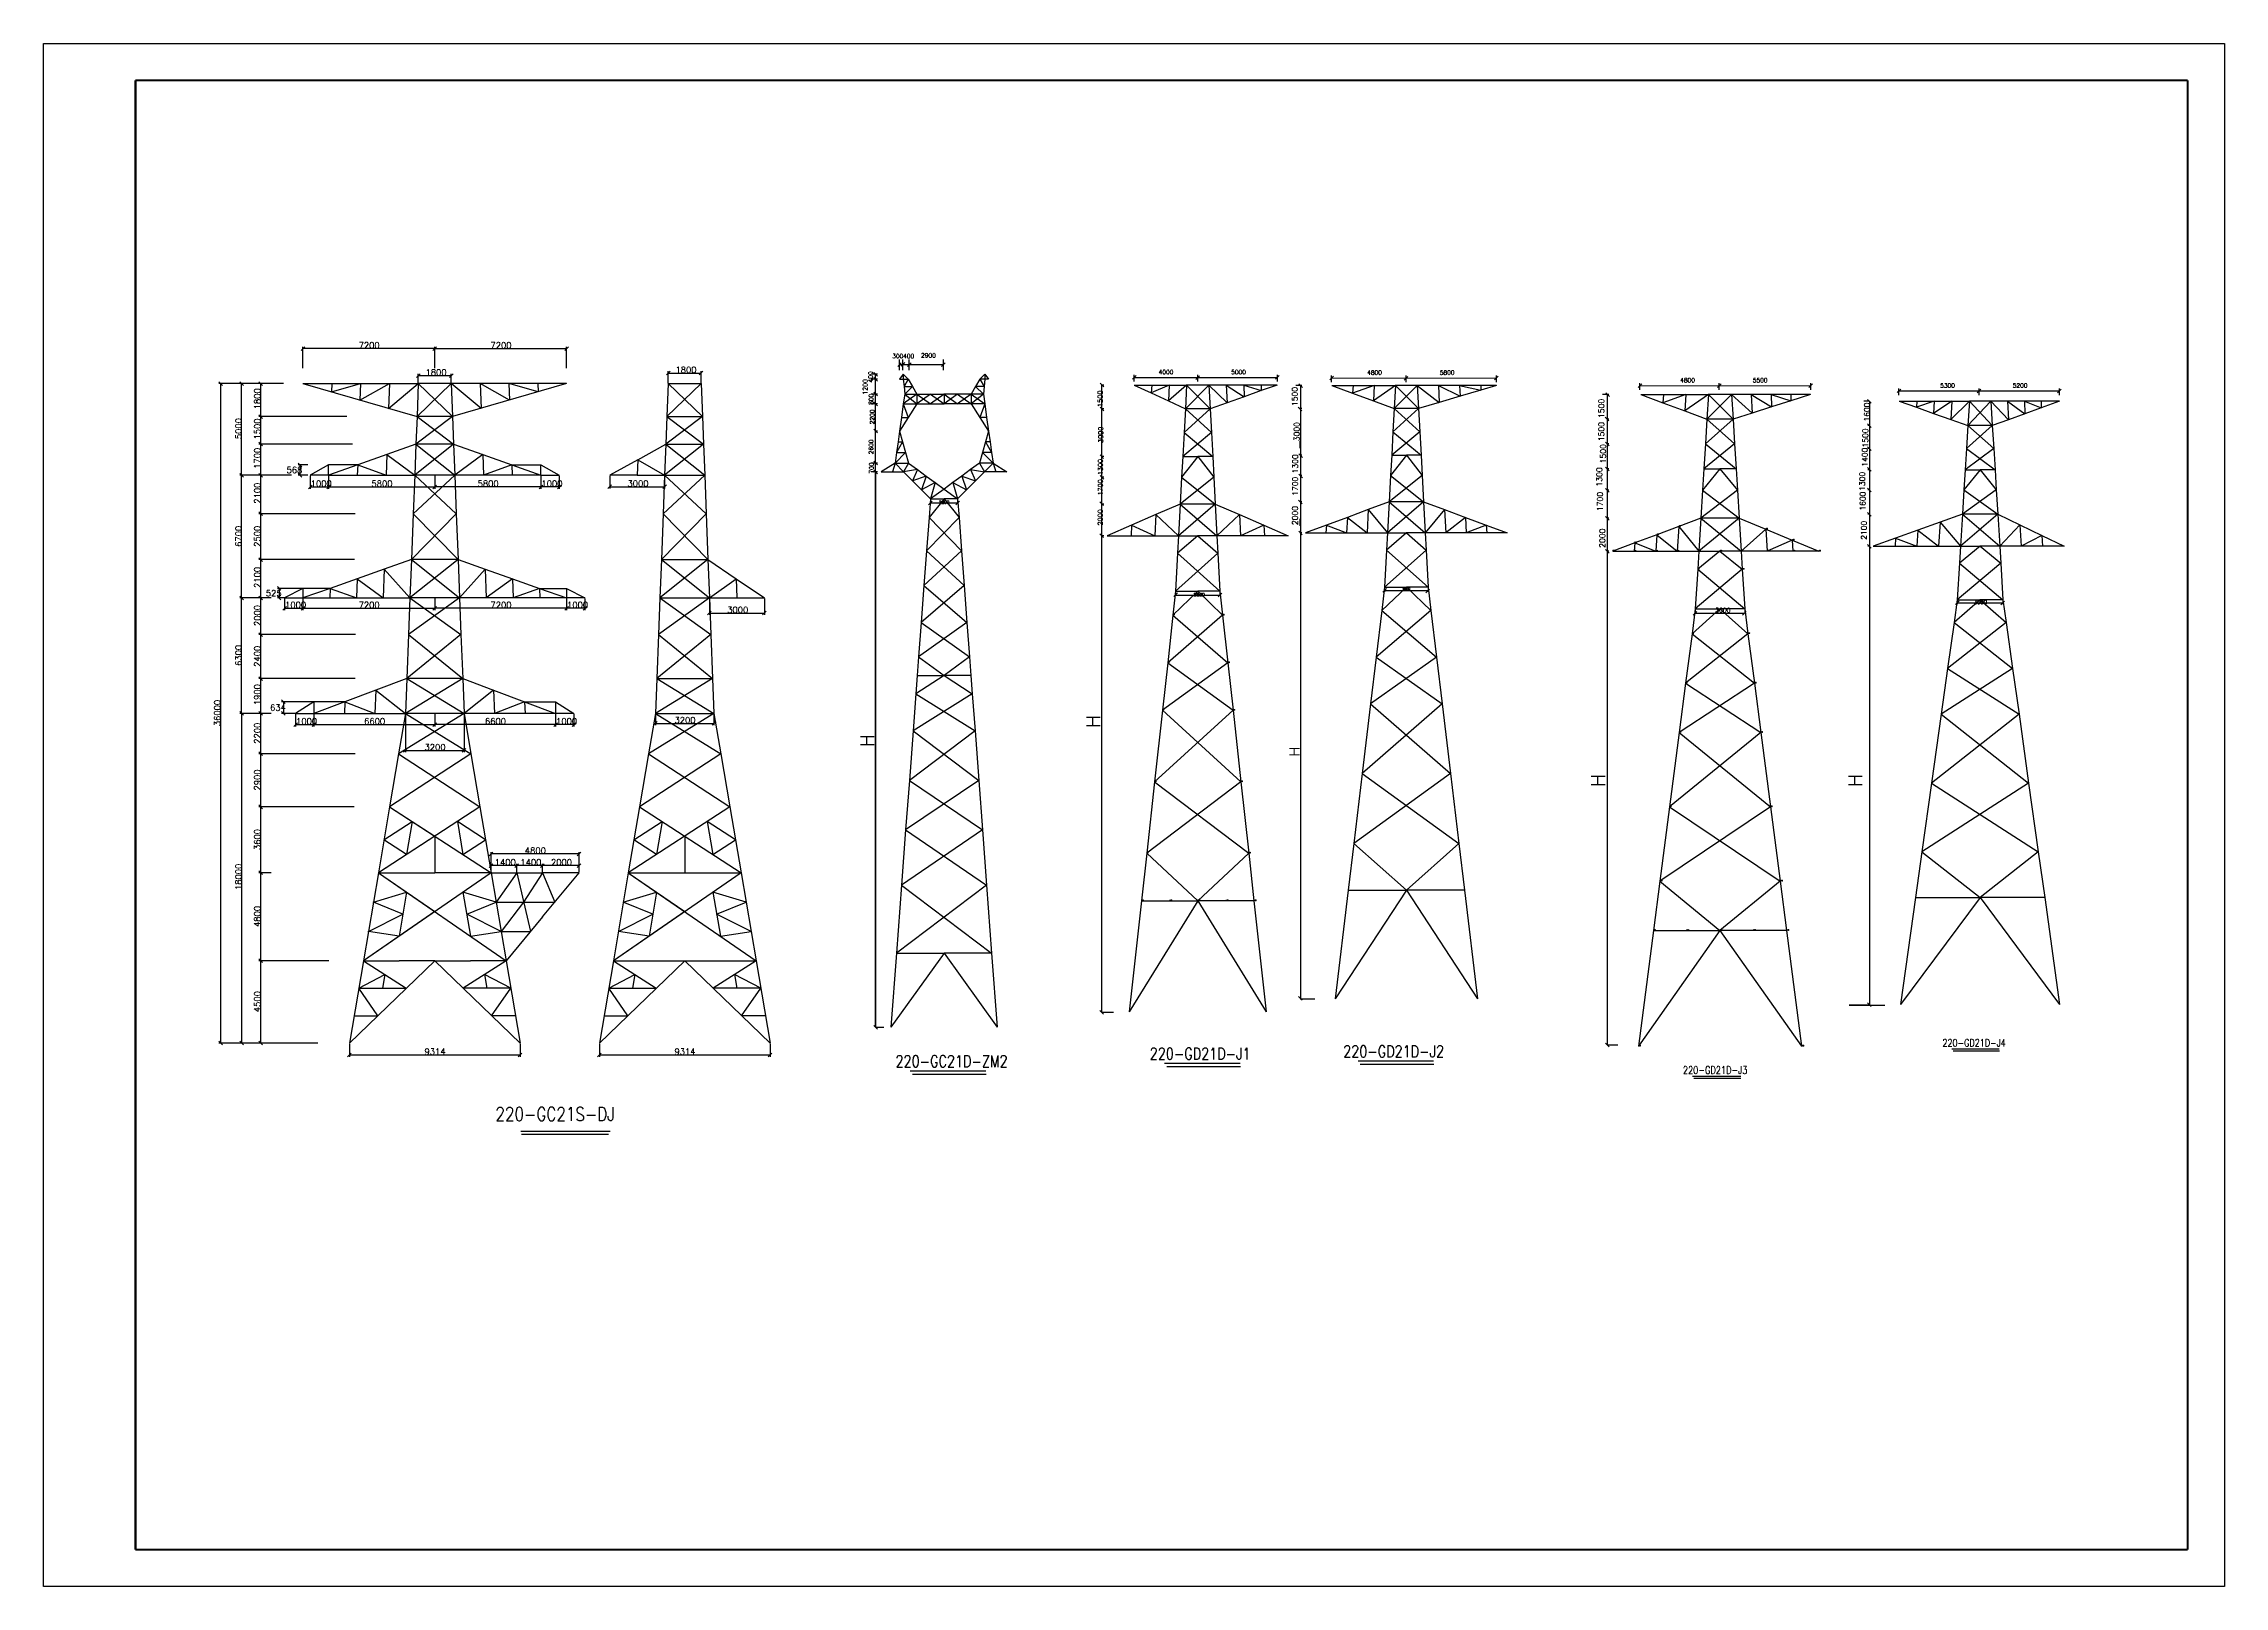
# Model space of a CAD drawing. Header units: millimetres. Extents: x -25344 to 5907, y -19679 to 18215.
# Drawn here: x 4556 to 5150, y 922 to 1342 of the extents above; entities that cross this region are included whole.
import ezdxf

# ---------------------------------------------------------------- set-up
doc = ezdxf.new("R2010")
doc.units = ezdxf.units.MM
for name, color, linetype, lineweight in [('受力材原始杆件', 1, 'Continuous', 25), ('受力材杆件', 7, 'Continuous', 25), ('受力材节点号', 2, 'Continuous', 25)]:
    doc.layers.add(name, color=color, linetype=linetype, lineweight=lineweight)
doc.layers.add('基本图元层', color=7, linetype='Continuous')
doc.layers.add('标注', color=7, linetype='Continuous')
doc.styles.add('Romans', font='', dxfattribs={"width": 0.65})
doc.styles.get("Standard").update_dxf_attribs({"font": 'txt', "bigfont": 'gbcbig.shx'})
doc.styles.add('TBWZ', font='txt.shx', dxfattribs={"width": 0.7, "bigfont": 'hztxt.shx'})
doc.styles.get('Romans').set_extended_font_data('romans.shx')

msp = doc.modelspace()

# ---------------------------------------------------------------- linework, layer by layer
at = {"color": 0}
for p, q in [((4555.98, 1341.65), (5149.98, 1341.65)), ((4555.98, 921.65), (4555.98, 1341.65)), ((5149.98, 1341.65), (5149.98, 921.65)), ((5149.98, 921.65), (4555.98, 921.65))]:
    msp.add_line(p, q, dxfattribs=at)
at = {"color": 0, "linetype": 'ByBlock'}
for p, q in [((4627.11, 1259.12), (4626.11, 1258.13)), ((4662.02, 1258.13), (4663.02, 1259.12)), ((4663.02, 1259.12), (4662.02, 1258.13)), ((4697.93, 1258.13), (4698.93, 1259.12)), ((4788.61, 1253.77), (4789.6, 1254.77)), ((4789.57, 1253.82), (4790.57, 1254.82)), ((4791.25, 1253.79), (4792.25, 1254.79)), ((4800.52, 1253.76), (4801.52, 1254.76)), ((4604.66, 1248.58), (4603.66, 1249.58)), ((4610.42, 1248.58), (4609.42, 1249.58)), ((4615.56, 1248.58), (4614.56, 1249.58)), ((4658.53, 1251.75), (4657.53, 1250.76)), ((4666.51, 1250.76), (4667.5, 1251.75)), ((4726.6, 1252.45), (4725.6, 1251.45)), ((4734.58, 1251.45), (4735.58, 1252.45)), ((4782.08, 1252.08), (4783.08, 1251.08)), ((4782.08, 1250.75), (4783.08, 1249.75)), ((4843.76, 1249.17), (4844.75, 1248.17)), ((4852.53, 1250.3), (4853.53, 1251.3)), ((4869.8, 1250.23), (4870.79, 1251.23)), ((4891.52, 1250.28), (4892.51, 1251.27)), ((4897.85, 1249.07), (4898.85, 1248.07)), ((4906.33, 1250.14), (4907.33, 1251.14)), ((4926.61, 1250.07), (4927.6, 1251.07)), ((4951.19, 1250.12), (4952.19, 1251.12)), ((4990.28, 1248.06), (4991.28, 1249.06)), ((5011.87, 1247.99), (5012.87, 1248.99)), ((5036.82, 1248.04), (5037.82, 1249.03)), ((5060.85, 1246.63), (5061.85, 1247.62)), ((5082.68, 1246.56), (5083.68, 1247.55)), ((5104.53, 1246.6), (5105.53, 1247.6)), ((4782.08, 1246.76), (4783.08, 1245.76)), ((4782.08, 1244.04), (4783.08, 1243.05)), ((4843.76, 1242.7), (4844.75, 1241.7)), ((4897.73, 1242.71), (4898.73, 1241.71)), ((4981.46, 1246.58), (4982.46, 1245.58)), ((5052.81, 1244.77), (5053.81, 1243.78)), ((4614.56, 1240.6), (4615.56, 1239.61)), ((4615.56, 1239.61), (4614.56, 1240.6)), ((4782.08, 1236.69), (4783.08, 1235.69)), ((4981.32, 1239.93), (4982.32, 1238.93)), ((5052.81, 1238.12), (5053.81, 1237.12)), ((4614.56, 1233.12), (4615.56, 1232.12)), ((4615.56, 1232.12), (4614.56, 1233.12)), ((4843.72, 1229.68), (4844.71, 1228.69)), ((4897.85, 1229.97), (4898.85, 1228.98)), ((4981.44, 1233.16), (4982.43, 1232.16)), ((5052.81, 1231.86), (5053.81, 1230.86)), ((4610.42, 1223.65), (4609.42, 1224.64)), ((4609.42, 1224.64), (4610.42, 1223.65)), ((4614.56, 1224.64), (4615.56, 1223.65)), ((4615.56, 1223.65), (4614.56, 1224.64)), ((4626.28, 1226.47), (4625.28, 1227.47)), ((4625.28, 1224.64), (4626.28, 1223.65)), ((4782.08, 1227.96), (4783.08, 1226.97)), ((4782.08, 1225.54), (4783.08, 1224.54)), ((4843.77, 1224.11), (4844.76, 1223.12)), ((4897.85, 1224.43), (4898.85, 1223.43)), ((4981.44, 1226.35), (4982.43, 1225.35)), ((5052.81, 1226.21), (5053.81, 1225.21)), ((4629.1, 1221.46), (4628.1, 1220.46)), ((4633.09, 1220.46), (4634.09, 1221.46)), ((4634.09, 1221.46), (4633.09, 1220.46)), ((4662.02, 1220.46), (4663.02, 1221.46)), ((4663.02, 1221.46), (4662.02, 1220.46)), ((4690.95, 1220.46), (4691.94, 1221.46)), ((4691.94, 1221.46), (4690.95, 1220.46)), ((4695.93, 1220.46), (4696.93, 1221.46)), ((4710.67, 1221.51), (4709.67, 1220.51)), ((4724.64, 1220.51), (4725.63, 1221.51)), ((4981.44, 1220.54), (4982.43, 1219.54)), ((5052.81, 1220.63), (5053.81, 1219.63)), ((4614.56, 1214.17), (4615.56, 1213.17)), ((4615.56, 1213.17), (4614.56, 1214.17)), ((4797.04, 1216.08), (4798.04, 1217.08)), ((4804.42, 1216.09), (4805.42, 1217.09)), ((4843.67, 1216.87), (4844.66, 1215.87)), ((4897.81, 1217.34), (4898.81, 1216.34)), ((4981.44, 1212.9), (4982.43, 1211.9)), ((5052.81, 1214.01), (5053.81, 1213.02)), ((4843.67, 1208.16), (4844.66, 1207.16)), ((4897.83, 1208.93), (4898.82, 1207.94)), ((4614.56, 1201.7), (4615.56, 1200.7)), ((4615.56, 1200.7), (4614.56, 1201.7)), ((4981.44, 1203.91), (4982.43, 1202.91)), ((5052.81, 1205.27), (5053.81, 1204.27)), ((4610.42, 1190.23), (4609.42, 1191.23)), ((4609.42, 1191.23), (4610.42, 1190.23)), ((4614.56, 1191.23), (4615.56, 1190.23)), ((4615.56, 1190.23), (4614.56, 1191.23)), ((4620.63, 1192.85), (4619.64, 1193.84)), ((4619.64, 1191.23), (4620.63, 1190.23)), ((4622.12, 1188.44), (4621.12, 1187.44)), ((4626.11, 1187.44), (4627.11, 1188.44)), ((4627.11, 1188.44), (4626.11, 1187.44)), ((4662.02, 1187.44), (4663.02, 1188.44)), ((4663.02, 1188.44), (4662.02, 1187.44)), ((4697.93, 1187.44), (4698.93, 1188.44)), ((4698.93, 1188.44), (4697.93, 1187.44)), ((4702.92, 1187.44), (4703.91, 1188.44)), ((4863.87, 1191.12), (4864.87, 1192.12)), ((4875.88, 1191.03), (4876.87, 1192.03)), ((4920.78, 1192.27), (4921.77, 1193.27)), ((4932.5, 1192.17), (4933.5, 1193.17)), ((5076.75, 1188.97), (5077.75, 1189.97)), ((5089.09, 1188.84), (5090.09, 1189.84)), ((4737.85, 1187.11), (4736.85, 1186.11)), ((4751.81, 1186.11), (4752.81, 1187.11)), ((5005.25, 1186.04), (5006.25, 1187.04)), ((5018.73, 1186.05), (5019.72, 1187.05)), ((4614.56, 1181.25), (4615.56, 1180.25)), ((4615.56, 1180.25), (4614.56, 1181.25)), ((4614.56, 1169.28), (4615.56, 1168.28)), ((4615.56, 1168.28), (4614.56, 1169.28)), ((4610.42, 1158.81), (4609.42, 1159.81)), ((4609.42, 1159.81), (4610.42, 1158.81)), ((4614.56, 1159.81), (4615.56, 1158.81)), ((4615.56, 1158.81), (4614.56, 1159.81)), ((4621.78, 1161.96), (4620.78, 1162.96)), ((4620.78, 1159.81), (4621.78, 1158.81)), ((4625.11, 1156.78), (4624.11, 1155.78)), ((4629.1, 1155.78), (4630.1, 1156.78)), ((4630.1, 1156.78), (4629.1, 1155.78)), ((4662.02, 1155.78), (4663.02, 1156.78)), ((4663.02, 1156.78), (4662.02, 1155.78)), ((4694.94, 1155.78), (4695.93, 1156.78)), ((4695.93, 1156.78), (4694.94, 1155.78)), ((4699.92, 1155.78), (4700.92, 1156.78)), ((4723.11, 1157.09), (4722.11, 1156.09)), ((4738.07, 1156.09), (4739.07, 1157.09)), ((4614.56, 1148.83), (4615.56, 1147.84)), ((4615.56, 1147.84), (4614.56, 1148.83)), ((4655.04, 1149.72), (4654.04, 1148.73)), ((4670, 1148.73), (4671, 1149.72)), ((4614.56, 1134.37), (4615.56, 1133.37)), ((4615.56, 1133.37), (4614.56, 1134.37)), ((4678.37, 1121.56), (4677.38, 1120.56)), ((4678.37, 1118.38), (4677.38, 1117.38)), ((4685.36, 1118.38), (4684.36, 1117.38)), ((4684.36, 1117.38), (4685.36, 1118.38)), ((4692.34, 1118.38), (4691.34, 1117.38)), ((4691.34, 1117.38), (4692.34, 1118.38)), ((4701.32, 1120.56), (4702.31, 1121.56)), ((4701.32, 1117.38), (4702.31, 1118.38)), ((4614.56, 1116.41), (4615.56, 1115.42)), ((4615.56, 1115.42), (4614.56, 1116.41)), ((4614.56, 1092.47), (4615.56, 1091.48)), ((4615.56, 1091.48), (4614.56, 1092.47)), ((4897.74, 1082.21), (4898.74, 1081.21)), ((4843.68, 1078.41), (4844.68, 1077.41)), ((5052.81, 1080.49), (5053.81, 1079.5)), ((4603.66, 1070.03), (4604.66, 1069.03)), ((4609.42, 1070.03), (4610.42, 1069.03)), ((4614.56, 1070.03), (4615.56, 1069.03)), ((4782.08, 1074.35), (4783.08, 1073.36)), ((4981.44, 1069.52), (4982.43, 1068.52)), ((4639.77, 1066.84), (4638.78, 1065.85)), ((4685.26, 1065.85), (4686.26, 1066.84)), ((4707.85, 1066.84), (4706.85, 1065.85)), ((4753.34, 1065.85), (4754.33, 1066.84))]:
    msp.add_line(p, q, dxfattribs=at)
for p, q in [((4626.61, 1253.33), (4626.61, 1259.12)), ((4662.52, 1258.62), (4626.61, 1258.62)), ((4662.52, 1253.33), (4662.52, 1259.12)), ((4662.52, 1253.33), (4662.52, 1259.12)), ((4662.52, 1258.62), (4698.43, 1258.62)), ((4698.43, 1253.33), (4698.43, 1259.12)), ((4614.91, 1249.08), (4603.66, 1249.08)), ((4604.16, 1249.08), (4604.16, 1069.53)), ((4614.91, 1249.08), (4609.42, 1249.08)), ((4609.92, 1224.14), (4609.92, 1249.08)), ((4621.34, 1249.08), (4614.56, 1249.08)), ((4615.06, 1249.08), (4615.06, 1240.1)), ((4658.03, 1249.23), (4658.03, 1251.75)), ((4658.03, 1251.26), (4667.01, 1251.26)), ((4667.01, 1249.23), (4667.01, 1251.75)), ((4726.1, 1249.23), (4726.1, 1252.45)), ((4726.1, 1251.95), (4735.08, 1251.95)), ((4735.08, 1249.23), (4735.08, 1252.45)), ((4638.53, 1240.1), (4614.56, 1240.1)), ((4638.53, 1240.1), (4614.56, 1240.1)), ((4615.06, 1240.1), (4615.06, 1232.62)), ((4640.12, 1232.62), (4614.56, 1232.62)), ((4640.12, 1232.62), (4614.56, 1232.62)), ((4615.06, 1232.62), (4615.06, 1224.14)), ((4614.91, 1224.14), (4609.42, 1224.14)), ((4614.91, 1224.14), (4609.42, 1224.14)), ((4609.92, 1190.73), (4609.92, 1224.14)), ((4623.53, 1224.14), (4614.56, 1224.14)), ((4617.97, 1224.14), (4614.56, 1224.14)), ((4615.06, 1224.14), (4615.06, 1213.67)), ((4627.91, 1226.97), (4625.28, 1226.97)), ((4627.91, 1224.14), (4625.28, 1224.14)), ((4625.78, 1226.97), (4625.78, 1224.14)), ((4628.6, 1223.99), (4628.6, 1220.46)), ((4633.59, 1223.99), (4633.59, 1220.46)), ((4633.59, 1223.99), (4633.59, 1220.46)), ((4662.52, 1223.99), (4662.52, 1220.46)), ((4662.52, 1223.99), (4662.52, 1220.46)), ((4691.44, 1223.99), (4691.44, 1220.46)), ((4691.44, 1223.99), (4691.44, 1220.46)), ((4696.43, 1223.99), (4696.43, 1220.46)), ((4628.6, 1220.96), (4633.59, 1220.96)), ((4633.59, 1220.96), (4662.52, 1220.96)), ((4691.44, 1220.96), (4662.52, 1220.96)), ((4696.43, 1220.96), (4691.44, 1220.96)), ((4640.82, 1213.67), (4614.56, 1213.67)), ((4640.82, 1213.67), (4614.56, 1213.67)), ((4615.06, 1213.67), (4615.06, 1201.2)), ((4640.66, 1201.2), (4614.56, 1201.2)), ((4617.97, 1201.2), (4614.56, 1201.2)), ((4615.06, 1201.2), (4615.06, 1190.73)), ((4614.91, 1190.73), (4609.42, 1190.73)), ((4614.91, 1190.73), (4609.42, 1190.73)), ((4609.92, 1159.31), (4609.92, 1190.73)), ((4617.97, 1190.73), (4614.56, 1190.73)), ((4617.97, 1190.73), (4614.56, 1190.73)), ((4615.06, 1190.73), (4615.06, 1180.75)), ((4626.46, 1193.35), (4619.64, 1193.35)), ((4621.47, 1190.73), (4619.64, 1190.73)), ((4620.13, 1193.35), (4620.13, 1190.73)), ((4621.62, 1190.58), (4621.62, 1187.44)), ((4626.61, 1190.58), (4626.61, 1187.44)), ((4626.61, 1190.58), (4626.61, 1187.44)), ((4662.52, 1190.58), (4662.52, 1187.44)), ((4662.52, 1190.58), (4662.52, 1187.44)), ((4698.43, 1190.58), (4698.43, 1187.44)), ((4698.43, 1190.58), (4698.43, 1187.44)), ((4703.41, 1190.58), (4703.41, 1187.44)), ((4621.62, 1187.94), (4626.61, 1187.94)), ((4626.61, 1187.94), (4662.52, 1187.94)), ((4698.43, 1187.94), (4662.52, 1187.94)), ((4703.41, 1187.94), (4698.43, 1187.94)), ((4640.97, 1180.75), (4614.56, 1180.75)), ((4640.97, 1180.75), (4614.56, 1180.75)), ((4615.06, 1180.75), (4615.06, 1168.78)), ((4640.84, 1168.78), (4614.56, 1168.78)), ((4617.97, 1168.78), (4614.56, 1168.78)), ((4615.06, 1168.78), (4615.06, 1159.31)), ((4617.64, 1159.31), (4609.42, 1159.31)), ((4614.91, 1159.31), (4609.42, 1159.31)), ((4609.92, 1159.31), (4609.92, 1069.53)), ((4617.97, 1159.31), (4614.56, 1159.31)), ((4617.97, 1159.31), (4614.56, 1159.31)), ((4615.06, 1159.31), (4615.06, 1148.33)), ((4629.45, 1162.46), (4620.78, 1162.46)), ((4624.46, 1159.31), (4620.78, 1159.31)), ((4621.28, 1162.46), (4621.28, 1159.31)), ((4624.61, 1159.16), (4624.61, 1155.78)), ((4629.6, 1159.16), (4629.6, 1155.78)), ((4629.6, 1159.16), (4629.6, 1155.78)), ((4654.54, 1159.16), (4654.54, 1148.73)), ((4662.52, 1159.16), (4662.52, 1155.78)), ((4662.52, 1159.16), (4662.52, 1155.78)), ((4670.5, 1159.16), (4670.5, 1148.73)), ((4695.43, 1159.16), (4695.43, 1155.78)), ((4695.43, 1159.16), (4695.43, 1155.78)), ((4700.42, 1159.16), (4700.42, 1155.78)), ((4624.61, 1156.28), (4629.6, 1156.28)), ((4629.6, 1156.28), (4662.52, 1156.28)), ((4695.43, 1156.28), (4662.52, 1156.28)), ((4700.42, 1156.28), (4695.43, 1156.28)), ((4640.85, 1148.33), (4614.56, 1148.33)), ((4640.85, 1148.33), (4614.56, 1148.33)), ((4615.06, 1148.33), (4615.06, 1133.87)), ((4654.54, 1149.22), (4670.5, 1149.22)), ((4640.55, 1133.87), (4614.56, 1133.87)), ((4640.55, 1133.87), (4614.56, 1133.87)), ((4615.06, 1133.87), (4615.06, 1115.92)), ((4677.87, 1116.06), (4677.87, 1121.56)), ((4701.81, 1121.06), (4677.87, 1121.06)), ((4677.87, 1116.06), (4677.87, 1118.38)), ((4684.86, 1117.88), (4677.87, 1117.88)), ((4684.86, 1116.06), (4684.86, 1118.38)), ((4684.86, 1116.06), (4684.86, 1118.38)), ((4691.84, 1117.88), (4684.86, 1117.88)), ((4691.84, 1116.06), (4691.84, 1118.38)), ((4691.84, 1116.06), (4691.84, 1118.38)), ((4701.81, 1117.88), (4691.84, 1117.88)), ((4701.81, 1116.06), (4701.81, 1121.56)), ((4701.81, 1116.06), (4701.81, 1118.38)), ((4617.97, 1115.92), (4614.56, 1115.92)), ((4617.97, 1115.92), (4614.56, 1115.92)), ((4615.06, 1115.92), (4615.06, 1091.98)), ((4633.65, 1091.98), (4614.56, 1091.98)), ((4633.65, 1091.98), (4614.56, 1091.98)), ((4615.06, 1091.98), (4615.06, 1069.53)), ((4641.82, 1084.49), (4648.93, 1088.23)), ((4643.09, 1091.98), (4654.77, 1084.49)), ((4648.93, 1088.23), (4648.29, 1084.49)), ((4681.94, 1091.98), (4670.26, 1084.49)), ((4683.22, 1084.49), (4676.1, 1088.23)), ((4676.1, 1088.23), (4676.74, 1084.49)), ((4709.89, 1084.49), (4717.01, 1088.23)), ((4711.17, 1091.98), (4722.85, 1084.49)), ((4717.01, 1088.23), (4716.37, 1084.49)), ((4750.02, 1091.98), (4738.34, 1084.49)), ((4744.18, 1088.23), (4744.82, 1084.49)), ((4751.29, 1084.49), (4744.18, 1088.23)), ((4647.02, 1077.01), (4641.82, 1084.49)), ((4641.82, 1084.49), (4654.77, 1084.49)), ((4683.22, 1084.49), (4670.26, 1084.49)), ((4678.01, 1077.01), (4683.22, 1084.49)), ((4715.1, 1077.01), (4709.89, 1084.49)), ((4709.89, 1084.49), (4722.85, 1084.49)), ((4751.29, 1084.49), (4738.34, 1084.49)), ((4746.09, 1077.01), (4751.29, 1084.49)), ((4640.55, 1077.01), (4647.02, 1077.01)), ((4684.49, 1077.01), (4678.01, 1077.01)), ((4708.62, 1077.01), (4715.1, 1077.01)), ((4752.56, 1077.01), (4746.09, 1077.01)), ((4614.91, 1069.53), (4603.66, 1069.53)), ((4617.64, 1069.53), (4609.42, 1069.53)), ((4630.7, 1069.53), (4614.56, 1069.53)), ((4639.28, 1069.38), (4639.28, 1065.85)), ((4685.76, 1069.38), (4685.76, 1065.85)), ((4707.35, 1069.38), (4707.35, 1065.85)), ((4753.83, 1069.38), (4753.83, 1065.85)), ((4639.28, 1066.35), (4685.76, 1066.35)), ((4707.35, 1066.35), (4753.83, 1066.35))]:
    msp.add_line(p, q)
at = {"color": 7}
for p, q in [((4626.61, 1249.08), (4657.68, 1240.1)), ((4626.61, 1249.08), (4658.03, 1249.08)), ((4634.46, 1249.08), (4634.38, 1246.84)), ((4634.38, 1246.84), (4642.32, 1249.08)), ((4642.32, 1249.08), (4642.14, 1244.59)), ((4642.14, 1244.59), (4650.17, 1249.08)), ((4650.17, 1249.08), (4649.91, 1242.35)), ((4649.91, 1242.35), (4658.03, 1249.08)), ((4658.03, 1249.08), (4657.68, 1240.1)), ((4667.01, 1249.08), (4657.68, 1240.1)), ((4667.01, 1249.08), (4658.03, 1249.08)), ((4658.03, 1249.08), (4667.36, 1240.1)), ((4675.12, 1242.35), (4667.01, 1249.08)), ((4698.43, 1249.08), (4667.01, 1249.08)), ((4667.01, 1249.08), (4667.36, 1240.1)), ((4698.43, 1249.08), (4667.36, 1240.1)), ((4674.86, 1249.08), (4675.12, 1242.35)), ((4682.89, 1244.59), (4674.86, 1249.08)), ((4682.72, 1249.08), (4682.89, 1244.59)), ((4690.66, 1246.84), (4682.72, 1249.08)), ((4690.57, 1249.08), (4690.66, 1246.84)), ((4726.1, 1249.08), (4725.75, 1240.1)), ((4735.08, 1249.08), (4725.75, 1240.1)), ((4726.1, 1249.08), (4735.08, 1249.08)), ((4726.1, 1249.08), (4735.43, 1240.1)), ((4735.08, 1249.08), (4735.43, 1240.1)), ((4667.36, 1240.1), (4657.39, 1232.62)), ((4657.68, 1240.1), (4657.39, 1232.62)), ((4667.36, 1240.1), (4657.68, 1240.1)), ((4657.68, 1240.1), (4667.65, 1232.62)), ((4667.36, 1240.1), (4667.65, 1232.62)), ((4725.75, 1240.1), (4725.46, 1232.62)), ((4735.43, 1240.1), (4725.46, 1232.62)), ((4725.75, 1240.1), (4735.43, 1240.1)), ((4725.75, 1240.1), (4735.72, 1232.62)), ((4735.43, 1240.1), (4735.72, 1232.62)), ((4649.46, 1229.8), (4641.52, 1226.97)), ((4649.46, 1229.8), (4649.24, 1224.14)), ((4657.39, 1232.62), (4649.46, 1229.8)), ((4649.46, 1229.8), (4657.06, 1224.14)), ((4657.39, 1232.62), (4657.06, 1224.14)), ((4667.65, 1232.62), (4657.06, 1224.14)), ((4667.65, 1232.62), (4657.39, 1232.62)), ((4657.39, 1232.62), (4667.98, 1224.14)), ((4667.65, 1232.62), (4675.58, 1229.8)), ((4667.65, 1232.62), (4667.98, 1224.14)), ((4675.58, 1229.8), (4667.98, 1224.14)), ((4675.58, 1229.8), (4675.8, 1224.14)), ((4675.58, 1229.8), (4683.51, 1226.97)), ((4717.82, 1228.38), (4725.46, 1232.62)), ((4725.46, 1232.62), (4725.13, 1224.14)), ((4735.72, 1232.62), (4725.13, 1224.14)), ((4725.46, 1232.62), (4735.72, 1232.62)), ((4725.46, 1232.62), (4736.05, 1224.14)), ((4735.72, 1232.62), (4736.05, 1224.14)), ((4633.59, 1226.97), (4628.6, 1224.14)), ((4633.59, 1224.14), (4628.6, 1224.14)), ((4641.52, 1226.97), (4633.59, 1224.14)), ((4641.52, 1226.97), (4633.59, 1226.97)), ((4633.59, 1224.14), (4633.59, 1226.97)), ((4633.59, 1224.14), (4641.41, 1224.14)), ((4641.52, 1226.97), (4641.41, 1224.14)), ((4641.41, 1224.14), (4649.24, 1224.14)), ((4641.52, 1226.97), (4649.24, 1224.14)), ((4649.24, 1224.14), (4657.06, 1224.14)), ((4667.98, 1224.14), (4656.65, 1213.67)), ((4657.06, 1224.14), (4656.65, 1213.67)), ((4667.98, 1224.14), (4657.06, 1224.14)), ((4657.06, 1224.14), (4668.38, 1213.67)), ((4675.8, 1224.14), (4667.98, 1224.14)), ((4667.98, 1224.14), (4668.38, 1213.67)), ((4683.51, 1226.97), (4675.8, 1224.14)), ((4683.62, 1224.14), (4675.8, 1224.14)), ((4683.51, 1226.97), (4691.44, 1226.97)), ((4683.51, 1226.97), (4683.62, 1224.14)), ((4683.51, 1226.97), (4691.44, 1224.14)), ((4691.44, 1224.14), (4683.62, 1224.14)), ((4691.44, 1224.14), (4691.44, 1226.97)), ((4691.44, 1226.97), (4696.43, 1224.14)), ((4691.44, 1224.14), (4696.43, 1224.14)), ((4717.82, 1228.38), (4710.17, 1224.14)), ((4717.65, 1224.14), (4710.17, 1224.14)), ((4710.17, 1223.99), (4710.17, 1220.51)), ((4717.82, 1228.38), (4717.65, 1224.14)), ((4717.65, 1224.14), (4725.13, 1224.14)), ((4717.82, 1228.38), (4725.13, 1224.14)), ((4725.13, 1224.14), (4724.73, 1213.67)), ((4736.05, 1224.14), (4724.73, 1213.67)), ((4725.13, 1224.14), (4736.05, 1224.14)), ((4725.13, 1224.14), (4736.46, 1213.67)), ((4725.13, 1223.99), (4725.13, 1220.51)), ((4736.05, 1224.14), (4736.46, 1213.67)), ((4710.17, 1221.01), (4725.13, 1221.01)), ((4668.38, 1213.67), (4656.17, 1201.2)), ((4656.65, 1213.67), (4656.17, 1201.2)), ((4656.65, 1213.67), (4668.87, 1201.2)), ((4668.38, 1213.67), (4668.87, 1201.2)), ((4724.73, 1213.67), (4724.24, 1201.2)), ((4736.46, 1213.67), (4724.24, 1201.2)), ((4724.73, 1213.67), (4736.94, 1201.2)), ((4736.46, 1213.67), (4736.94, 1201.2)), ((4656.17, 1201.2), (4648.78, 1198.58)), ((4656.17, 1201.2), (4655.76, 1190.73)), ((4668.87, 1201.2), (4655.76, 1190.73)), ((4668.87, 1201.2), (4656.17, 1201.2)), ((4656.17, 1201.2), (4669.28, 1190.73)), ((4668.87, 1201.2), (4676.26, 1198.58)), ((4668.87, 1201.2), (4669.28, 1190.73)), ((4724.24, 1201.2), (4723.83, 1190.73)), ((4736.94, 1201.2), (4723.83, 1190.73)), ((4724.24, 1201.2), (4736.94, 1201.2)), ((4724.24, 1201.2), (4737.35, 1190.73)), ((4736.94, 1201.2), (4737.35, 1190.73)), ((4736.94, 1201.2), (4744.63, 1195.96)), ((4641.39, 1195.96), (4634, 1193.35)), ((4641.39, 1195.96), (4641.18, 1190.73)), ((4648.78, 1198.58), (4641.39, 1195.96)), ((4641.39, 1195.96), (4648.47, 1190.73)), ((4648.78, 1198.58), (4648.47, 1190.73)), ((4648.78, 1198.58), (4655.76, 1190.73)), ((4676.26, 1198.58), (4669.28, 1190.73)), ((4676.26, 1198.58), (4676.56, 1190.73)), ((4676.26, 1198.58), (4683.65, 1195.96)), ((4683.65, 1195.96), (4676.56, 1190.73)), ((4683.65, 1195.96), (4683.85, 1190.73)), ((4683.65, 1195.96), (4691.04, 1193.35)), ((4737.35, 1190.73), (4744.63, 1195.96)), ((4744.63, 1195.96), (4744.83, 1190.73)), ((4744.63, 1195.96), (4752.31, 1190.73)), ((4626.61, 1193.35), (4621.62, 1190.73)), ((4621.62, 1190.73), (4626.61, 1190.73)), ((4634, 1193.35), (4626.61, 1190.73)), ((4634, 1193.35), (4626.61, 1193.35)), ((4626.61, 1193.35), (4626.61, 1190.73)), ((4626.61, 1190.73), (4633.9, 1190.73)), ((4634, 1193.35), (4633.9, 1190.73)), ((4633.9, 1190.73), (4641.18, 1190.73)), ((4634, 1193.35), (4641.18, 1190.73)), ((4641.18, 1190.73), (4648.47, 1190.73)), ((4648.47, 1190.73), (4655.76, 1190.73)), ((4669.28, 1190.73), (4655.37, 1180.75)), ((4655.76, 1190.73), (4655.37, 1180.75)), ((4669.28, 1190.73), (4655.76, 1190.73)), ((4655.76, 1190.73), (4669.66, 1180.75)), ((4676.56, 1190.73), (4669.28, 1190.73)), ((4669.28, 1190.73), (4669.66, 1180.75)), ((4683.85, 1190.73), (4676.56, 1190.73)), ((4691.04, 1193.35), (4683.85, 1190.73)), ((4691.14, 1190.73), (4683.85, 1190.73)), ((4691.04, 1193.35), (4698.43, 1193.35)), ((4691.04, 1193.35), (4691.14, 1190.73)), ((4691.04, 1193.35), (4698.43, 1190.73)), ((4698.43, 1190.73), (4691.14, 1190.73)), ((4698.43, 1193.35), (4698.43, 1190.73)), ((4698.43, 1193.35), (4703.41, 1190.73)), ((4703.41, 1190.73), (4698.43, 1190.73)), ((4723.83, 1190.73), (4723.45, 1180.75)), ((4737.35, 1190.73), (4723.45, 1180.75)), ((4723.83, 1190.73), (4737.35, 1190.73)), ((4723.83, 1190.73), (4737.74, 1180.75)), ((4737.35, 1190.73), (4737.74, 1180.75)), ((4737.35, 1190.73), (4744.83, 1190.73)), ((4737.35, 1190.58), (4737.35, 1186.11)), ((4744.83, 1190.73), (4752.31, 1190.73)), ((4752.31, 1190.58), (4752.31, 1186.11)), ((4737.35, 1186.61), (4752.31, 1186.61)), ((4669.66, 1180.75), (4654.91, 1168.78)), ((4655.37, 1180.75), (4654.91, 1168.78)), ((4655.37, 1180.75), (4670.13, 1168.78)), ((4669.66, 1180.75), (4670.13, 1168.78)), ((4723.45, 1180.75), (4722.98, 1168.78)), ((4737.74, 1180.75), (4722.98, 1168.78)), ((4723.45, 1180.75), (4738.2, 1168.78)), ((4737.74, 1180.75), (4738.2, 1168.78)), ((4646.47, 1165.62), (4638.04, 1162.47)), ((4646.47, 1165.62), (4646.22, 1159.31)), ((4654.91, 1168.78), (4646.47, 1165.62)), ((4646.47, 1165.62), (4654.54, 1159.31)), ((4654.91, 1168.78), (4654.54, 1159.31)), ((4670.13, 1168.78), (4654.54, 1159.31)), ((4670.13, 1168.78), (4654.91, 1168.78)), ((4654.91, 1168.78), (4670.5, 1159.31)), ((4670.13, 1168.78), (4678.56, 1165.62)), ((4670.13, 1168.78), (4670.5, 1159.31)), ((4678.56, 1165.62), (4670.5, 1159.31)), ((4678.56, 1165.62), (4678.81, 1159.31)), ((4678.56, 1165.62), (4687, 1162.47)), ((4722.98, 1168.78), (4722.61, 1159.31)), ((4738.2, 1168.78), (4722.61, 1159.31)), ((4722.98, 1168.78), (4738.2, 1168.78)), ((4722.98, 1168.78), (4738.57, 1159.31)), ((4738.2, 1168.78), (4738.57, 1159.31)), ((4629.6, 1162.46), (4624.61, 1159.31)), ((4624.61, 1159.31), (4629.6, 1159.31)), ((4638.04, 1162.47), (4629.6, 1159.31)), ((4638.04, 1162.47), (4629.6, 1162.46)), ((4629.6, 1162.46), (4629.6, 1159.31)), ((4629.6, 1159.31), (4637.91, 1159.31)), ((4638.04, 1162.47), (4637.91, 1159.31)), ((4637.91, 1159.31), (4646.22, 1159.31)), ((4638.04, 1162.47), (4646.22, 1159.31)), ((4646.22, 1159.31), (4654.54, 1159.31)), ((4670.5, 1159.31), (4652.67, 1148.33)), ((4654.54, 1159.31), (4652.67, 1148.33)), ((4670.5, 1159.31), (4654.54, 1159.31)), ((4654.54, 1159.31), (4672.36, 1148.33)), ((4678.81, 1159.31), (4670.5, 1159.31)), ((4670.5, 1159.31), (4672.36, 1148.33)), ((4687, 1162.47), (4678.81, 1159.31)), ((4687.12, 1159.31), (4678.81, 1159.31)), ((4687, 1162.47), (4695.43, 1162.46)), ((4687, 1162.47), (4687.12, 1159.31)), ((4687, 1162.47), (4695.43, 1159.31)), ((4695.43, 1159.31), (4687.12, 1159.31)), ((4695.43, 1162.46), (4695.43, 1159.31)), ((4695.43, 1162.46), (4700.42, 1159.31)), ((4700.42, 1159.31), (4695.43, 1159.31)), ((4722.61, 1159.31), (4720.75, 1148.33)), ((4738.57, 1159.31), (4720.75, 1148.33)), ((4722.61, 1159.31), (4738.57, 1159.31)), ((4722.61, 1159.31), (4740.44, 1148.33)), ((4722.61, 1159.16), (4722.61, 1156.09)), ((4738.57, 1159.31), (4740.44, 1148.33)), ((4738.57, 1159.16), (4738.57, 1156.09)), ((4722.61, 1156.59), (4738.57, 1156.59)), ((4672.36, 1148.33), (4650.21, 1133.87)), ((4652.67, 1148.33), (4650.21, 1133.87)), ((4652.67, 1148.33), (4674.82, 1133.87)), ((4672.36, 1148.33), (4674.82, 1133.87)), ((4720.75, 1148.33), (4718.29, 1133.87)), ((4740.44, 1148.33), (4718.29, 1133.87)), ((4720.75, 1148.33), (4742.9, 1133.87)), ((4740.44, 1148.33), (4742.9, 1133.87)), ((4674.82, 1133.87), (4647.16, 1115.92)), ((4650.21, 1133.87), (4647.16, 1115.92)), ((4648.69, 1124.89), (4656.37, 1129.88)), ((4650.21, 1133.87), (4677.87, 1115.92)), ((4650.21, 1133.87), (4662.52, 1125.88)), ((4656.37, 1129.88), (4654.84, 1120.9)), ((4668.67, 1129.88), (4670.2, 1120.9)), ((4676.35, 1124.89), (4668.67, 1129.88)), ((4674.82, 1133.87), (4677.87, 1115.92)), ((4718.29, 1133.87), (4715.24, 1115.92)), ((4742.9, 1133.87), (4715.24, 1115.92)), ((4716.76, 1124.89), (4724.44, 1129.88)), ((4718.29, 1133.87), (4745.95, 1115.92)), ((4724.44, 1129.88), (4722.91, 1120.9)), ((4744.42, 1124.89), (4736.74, 1129.88)), ((4736.74, 1129.88), (4738.27, 1120.9)), ((4742.9, 1133.87), (4745.95, 1115.92)), ((4662.52, 1125.88), (4647.16, 1115.92)), ((4654.84, 1120.9), (4648.69, 1124.89)), ((4662.52, 1125.88), (4662.52, 1115.92)), ((4670.2, 1120.9), (4676.35, 1124.89)), ((4722.91, 1120.9), (4716.76, 1124.89)), ((4730.59, 1125.88), (4730.59, 1115.92)), ((4738.27, 1120.9), (4744.42, 1124.89)), ((4677.87, 1115.92), (4643.09, 1091.98)), ((4647.16, 1115.92), (4643.09, 1091.98)), ((4647.16, 1115.92), (4662.52, 1115.92)), ((4647.16, 1115.92), (4681.94, 1091.98)), ((4647.16, 1115.92), (4662.52, 1105.35)), ((4677.87, 1115.92), (4662.52, 1115.92)), ((4677.87, 1115.92), (4681.94, 1091.98)), ((4677.87, 1115.92), (4691.84, 1115.92)), ((4684.86, 1115.92), (4679.23, 1107.94)), ((4684.86, 1115.92), (4688.57, 1099.96)), ((4691.84, 1115.92), (4686.71, 1107.94)), ((4701.81, 1115.92), (4691.84, 1115.92)), ((4691.84, 1115.92), (4695.19, 1107.94)), ((4691.88, 1103.95), (4701.81, 1115.92)), ((4745.95, 1115.92), (4711.17, 1091.98)), ((4715.24, 1115.92), (4711.17, 1091.98)), ((4745.95, 1115.92), (4711.17, 1091.98)), ((4715.24, 1115.92), (4730.59, 1105.35)), ((4715.24, 1115.92), (4750.02, 1091.98)), ((4715.24, 1115.92), (4745.95, 1115.92)), ((4715.24, 1115.92), (4750.02, 1091.98)), ((4745.95, 1115.92), (4750.02, 1091.98)), ((4662.52, 1105.35), (4643.09, 1091.98)), ((4645.8, 1107.94), (4654.84, 1110.63)), ((4653.82, 1104.65), (4645.8, 1107.94)), ((4654.84, 1110.63), (4652.8, 1098.66)), ((4670.2, 1110.63), (4672.23, 1098.66)), ((4679.23, 1107.94), (4670.2, 1110.63)), ((4671.21, 1104.65), (4679.23, 1107.94)), ((4679.23, 1107.94), (4686.71, 1107.94)), ((4686.71, 1107.94), (4680.59, 1099.96)), ((4686.71, 1107.94), (4695.19, 1107.94)), ((4730.59, 1105.35), (4711.17, 1091.98)), ((4713.88, 1107.94), (4722.91, 1110.63)), ((4721.9, 1104.65), (4713.88, 1107.94)), ((4722.91, 1110.63), (4720.88, 1098.66)), ((4747.31, 1107.94), (4738.27, 1110.63)), ((4738.27, 1110.63), (4740.31, 1098.66)), ((4739.29, 1104.65), (4747.31, 1107.94)), ((4644.45, 1099.96), (4653.82, 1104.65)), ((4652.8, 1098.66), (4644.45, 1099.96)), ((4680.59, 1099.96), (4671.21, 1104.65)), ((4672.23, 1098.66), (4680.59, 1099.96)), ((4680.59, 1099.96), (4688.57, 1099.96)), ((4691.88, 1103.95), (4681.94, 1091.98)), ((4712.52, 1099.96), (4721.9, 1104.65)), ((4720.88, 1098.66), (4712.52, 1099.96)), ((4748.66, 1099.96), (4739.29, 1104.65)), ((4740.31, 1098.66), (4748.66, 1099.96)), ((4643.09, 1091.98), (4639.28, 1069.53)), ((4662.52, 1091.98), (4639.28, 1069.53)), ((4643.09, 1091.98), (4652.8, 1091.98)), ((4662.52, 1091.98), (4652.8, 1091.98)), ((4662.52, 1091.98), (4672.23, 1091.98)), ((4662.52, 1091.98), (4685.76, 1069.53)), ((4681.94, 1091.98), (4672.23, 1091.98)), ((4681.94, 1091.98), (4685.76, 1069.53)), ((4711.17, 1091.98), (4707.35, 1069.53)), ((4730.59, 1091.98), (4707.35, 1069.53)), ((4711.17, 1091.98), (4750.02, 1091.98)), ((4730.59, 1091.98), (4753.83, 1069.53)), ((4750.02, 1091.98), (4753.83, 1069.53))]:
    msp.add_line(p, q, dxfattribs=at)
at = {"color": 0, "const_width": 0.6}
for points in [[(4580.98, 931.65), (4580.98, 1331.65)], [(4580.98, 1331.65), (5139.98, 1331.65)], [(5139.98, 1331.65), (5139.98, 931.65)], [(5139.98, 931.65), (4580.98, 931.65)]]:
    msp.add_lwpolyline(points, dxfattribs=at)
at = {"color": 7}
for p in [(4645.8, 1107.94), (4644.45, 1099.96)]:
    msp.add_point(p, dxfattribs=at)
at = {"layer": '受力材原始杆件', "color": 0}
for p, q in [((4809.8, 1248.27), (4808.62, 1246.25)), ((4810.98, 1250.28), (4809.8, 1248.27)), ((4812.13, 1248.27), (4809.8, 1248.27)), ((4809.8, 1248.27), (4811.94, 1246.25)), ((4812.32, 1251.63), (4810.98, 1250.28)), ((4812.32, 1250.28), (4810.98, 1250.28)), ((4810.98, 1250.28), (4812.13, 1248.27)), ((4812.13, 1248.27), (4811.94, 1246.25)), ((4812.32, 1250.28), (4812.13, 1248.27)), ((4812.32, 1251.63), (4813.33, 1250.28)), ((4812.32, 1251.63), (4812.32, 1250.28)), ((4813.33, 1250.28), (4812.32, 1250.28)), ((4853.06, 1248.71), (4857.81, 1248.71)), ((4853.06, 1248.71), (4857.69, 1246.55)), ((4857.81, 1248.71), (4857.69, 1246.55)), ((4862.56, 1248.71), (4857.69, 1246.55)), ((4857.81, 1248.71), (4862.56, 1248.71)), ((4862.56, 1248.71), (4862.33, 1244.39)), ((4867.31, 1248.71), (4862.33, 1244.39)), ((4862.56, 1248.71), (4867.31, 1248.71)), ((4873.36, 1248.71), (4866.96, 1242.23)), ((4873.36, 1248.71), (4867.31, 1248.71)), ((4878.11, 1248.71), (4873.36, 1248.71)), ((4873.36, 1248.71), (4878.34, 1243.87)), ((4873.36, 1248.71), (4873.71, 1242.23)), ((4882.86, 1248.71), (4878.11, 1248.71)), ((4878.11, 1248.71), (4882.98, 1245.52)), ((4878.11, 1248.71), (4878.34, 1243.87)), ((4887.62, 1248.71), (4882.86, 1248.71)), ((4882.86, 1248.71), (4887.62, 1247.17)), ((4882.86, 1248.71), (4882.98, 1245.52)), ((4891.94, 1248.71), (4887.62, 1248.71)), ((4891.94, 1248.71), (4887.62, 1247.17)), ((4887.62, 1248.71), (4887.62, 1247.17)), ((4906.87, 1248.61), (4912.65, 1248.61)), ((4906.87, 1248.61), (4912.53, 1246.5)), ((4912.65, 1248.61), (4912.53, 1246.5)), ((4918.42, 1248.61), (4912.53, 1246.5)), ((4912.65, 1248.61), (4918.42, 1248.61)), ((4918.42, 1248.61), (4918.2, 1244.38)), ((4924.2, 1248.61), (4918.2, 1244.38)), ((4918.42, 1248.61), (4924.2, 1248.61)), ((4930.12, 1248.61), (4923.86, 1242.27)), ((4930.12, 1248.61), (4924.2, 1248.61)), ((4935.9, 1248.61), (4930.12, 1248.61)), ((4930.12, 1248.61), (4936.13, 1243.96)), ((4930.12, 1248.61), (4930.46, 1242.27)), ((4941.68, 1248.61), (4935.9, 1248.61)), ((4935.9, 1248.61), (4941.79, 1245.65)), ((4935.9, 1248.61), (4936.13, 1243.96)), ((4947.46, 1248.61), (4941.68, 1248.61)), ((4941.68, 1248.61), (4947.46, 1247.35)), ((4941.68, 1248.61), (4941.79, 1245.65)), ((4951.69, 1248.61), (4947.46, 1247.35)), ((4947.46, 1248.61), (4947.46, 1247.35)), ((4790.52, 1246.25), (4793.84, 1246.25)), ((4793.84, 1246.25), (4797.54, 1246.25)), ((4797.54, 1246.25), (4801.23, 1246.25)), ((4804.93, 1246.25), (4801.23, 1246.25)), ((4801.23, 1246.25), (4804.93, 1243.56)), ((4804.93, 1246.25), (4801.23, 1243.56)), ((4801.23, 1246.25), (4801.23, 1243.56)), ((4804.93, 1243.56), (4801.23, 1243.56)), ((4808.62, 1246.25), (4804.93, 1246.25)), ((4804.93, 1246.25), (4808.62, 1243.56)), ((4808.62, 1246.25), (4804.93, 1243.56)), ((4808.62, 1243.56), (4804.93, 1243.56)), ((4811.94, 1246.25), (4808.62, 1246.25)), ((4808.62, 1246.25), (4812.32, 1243.56)), ((4811.94, 1246.25), (4808.62, 1243.56)), ((4808.62, 1246.25), (4808.62, 1243.56)), ((4812.32, 1243.56), (4808.62, 1243.56)), ((4808.62, 1243.56), (4810.99, 1239.87)), ((4808.62, 1243.56), (4810.99, 1239.87)), ((4812.32, 1243.56), (4810.99, 1239.87)), ((4811.94, 1246.25), (4812.32, 1243.56)), ((4812.32, 1243.56), (4812.84, 1239.87)), ((4857.69, 1246.55), (4862.33, 1244.39)), ((4862.33, 1244.39), (4866.96, 1242.23)), ((4873.71, 1242.23), (4866.61, 1235.75)), ((4873.71, 1242.23), (4866.96, 1242.23)), ((4878.34, 1243.87), (4873.71, 1242.23)), ((4873.71, 1242.23), (4874.06, 1235.75)), ((4882.98, 1245.52), (4878.34, 1243.87)), ((4887.62, 1247.17), (4882.98, 1245.52)), ((4912.53, 1246.5), (4918.2, 1244.38)), ((4918.2, 1244.38), (4923.86, 1242.27)), ((4930.46, 1242.27), (4923.52, 1235.93)), ((4930.46, 1242.27), (4923.86, 1242.27)), ((4936.13, 1243.96), (4930.46, 1242.27)), ((4930.46, 1242.27), (4930.8, 1235.93)), ((4941.79, 1245.65), (4936.13, 1243.96)), ((4947.46, 1247.35), (4941.79, 1245.65)), ((4991.03, 1246.13), (4997.17, 1246.13)), ((4991.03, 1246.13), (4997.03, 1243.88)), ((4997.17, 1246.13), (4997.03, 1243.88)), ((5003.3, 1246.13), (4997.03, 1243.88)), ((4997.03, 1243.88), (5003.03, 1241.64)), ((4997.17, 1246.13), (5003.3, 1246.13)), ((5003.3, 1246.13), (5003.03, 1241.64)), ((5009.44, 1246.13), (5003.03, 1241.64)), ((5003.03, 1241.64), (5009.03, 1239.39)), ((5003.3, 1246.13), (5009.44, 1246.13)), ((5015.73, 1246.13), (5009.03, 1239.39)), ((5015.73, 1246.13), (5009.44, 1246.13)), ((5021.12, 1246.13), (5015.73, 1246.13)), ((5015.73, 1246.13), (5021.39, 1241.06)), ((5015.73, 1246.13), (5016.14, 1239.39)), ((5026.51, 1246.13), (5021.12, 1246.13)), ((5021.12, 1246.13), (5026.64, 1242.74)), ((5021.12, 1246.13), (5021.39, 1241.06)), ((5026.64, 1242.74), (5021.39, 1241.06)), ((5031.89, 1246.13), (5026.51, 1246.13)), ((5026.51, 1246.13), (5031.89, 1244.41)), ((5026.51, 1246.13), (5026.64, 1242.74)), ((5031.89, 1244.41), (5026.64, 1242.74)), ((5037.28, 1246.13), (5031.89, 1244.41)), ((5031.89, 1246.13), (5031.89, 1244.41)), ((5061.4, 1244.31), (5066.18, 1244.31)), ((5061.4, 1244.31), (5066.08, 1242.65)), ((5066.18, 1244.31), (5066.08, 1242.65)), ((5070.96, 1244.31), (5066.08, 1242.65)), ((5066.08, 1242.65), (5070.76, 1240.99)), ((5066.18, 1244.31), (5070.96, 1244.31)), ((5070.96, 1244.31), (5070.76, 1240.99)), ((5075.74, 1244.31), (5070.76, 1240.99)), ((5070.96, 1244.31), (5075.74, 1244.31)), ((5075.74, 1244.31), (5075.44, 1239.32)), ((5080.53, 1244.31), (5075.44, 1239.32)), ((5075.74, 1244.31), (5080.53, 1244.31)), ((5086.35, 1244.31), (5080.12, 1237.66)), ((5086.35, 1244.31), (5080.53, 1244.31)), ((5090.92, 1244.31), (5086.35, 1244.31)), ((5086.35, 1244.31), (5091.2, 1239.27)), ((5086.35, 1244.31), (5086.76, 1237.66)), ((5095.5, 1244.31), (5090.92, 1244.31)), ((5090.92, 1244.31), (5095.63, 1240.89)), ((5090.92, 1244.31), (5091.2, 1239.27)), ((5100.07, 1244.31), (5095.5, 1244.31)), ((5095.5, 1244.31), (5100.07, 1242.5)), ((5095.5, 1244.31), (5095.63, 1240.89)), ((5100.07, 1242.5), (5095.63, 1240.89)), ((5105.06, 1244.31), (5100.07, 1244.31)), ((5105.06, 1244.31), (5100.07, 1242.5)), ((5100.07, 1244.31), (5100.07, 1242.5)), ((4812.84, 1239.87), (4810.99, 1239.87)), ((4810.99, 1239.87), (4813.35, 1236.17)), ((4813.35, 1236.17), (4812.53, 1233.26)), ((4812.84, 1239.87), (4813.35, 1236.17)), ((4813.35, 1236.17), (4813.76, 1233.26)), ((4874.06, 1235.75), (4866.26, 1229.27)), ((4874.06, 1235.75), (4874.41, 1229.27)), ((4930.8, 1235.93), (4923.18, 1229.58)), ((4930.8, 1235.93), (4931.15, 1229.58)), ((5016.14, 1239.39), (5008.61, 1232.65)), ((5016.14, 1239.39), (5009.03, 1239.39)), ((5021.39, 1241.06), (5016.14, 1239.39)), ((5016.14, 1239.39), (5016.56, 1232.65)), ((5070.76, 1240.99), (5075.44, 1239.32)), ((5075.44, 1239.32), (5080.12, 1237.66)), ((5086.76, 1237.66), (5079.73, 1231.42)), ((5086.76, 1237.66), (5080.12, 1237.66)), ((5091.2, 1239.27), (5086.76, 1237.66)), ((5086.76, 1237.66), (5087.14, 1231.42)), ((5095.63, 1240.89), (5091.2, 1239.27)), ((4811.71, 1230.35), (4810.88, 1227.44)), ((4812.53, 1233.26), (4811.71, 1230.35)), ((4814.17, 1230.35), (4811.71, 1230.35)), ((4811.71, 1230.35), (4814.58, 1227.44)), ((4813.76, 1233.26), (4812.53, 1233.26)), ((4812.53, 1233.26), (4814.17, 1230.35)), ((4813.76, 1233.26), (4814.17, 1230.35)), ((4814.17, 1230.35), (4814.58, 1227.44)), ((4931.15, 1229.58), (4927.16, 1229.58)), ((4927.16, 1229.58), (4931.44, 1224.09)), ((4931.15, 1229.58), (4931.44, 1224.09)), ((5016.56, 1232.65), (5008.2, 1225.92)), ((5016.56, 1232.65), (5016.97, 1225.92)), ((5087.14, 1231.42), (5079.37, 1225.6)), ((5087.14, 1231.42), (5087.5, 1225.6)), ((4806.06, 1223.91), (4803.64, 1222.15)), ((4808.47, 1225.67), (4806.06, 1223.91)), ((4806.06, 1223.91), (4809.81, 1222.62)), ((4806.06, 1223.91), (4807.37, 1220.16)), ((4810.88, 1227.44), (4808.47, 1225.67)), ((4808.47, 1225.67), (4812.25, 1225.08)), ((4808.47, 1225.67), (4809.81, 1222.62)), ((4812.25, 1225.08), (4809.81, 1222.62)), ((4814.58, 1227.44), (4810.88, 1227.44)), ((4810.88, 1227.44), (4812.25, 1225.08)), ((4814.58, 1227.44), (4812.25, 1225.08)), ((4815.31, 1225.08), (4812.25, 1225.08)), ((4814.58, 1227.44), (4818.37, 1225.08)), ((4814.58, 1227.44), (4815.31, 1225.08)), ((4818.37, 1225.08), (4815.31, 1225.08)), ((4874.71, 1223.65), (4865.57, 1216.31)), ((4874.41, 1229.27), (4870.34, 1229.27)), ((4870.34, 1229.27), (4874.71, 1223.65)), ((4874.41, 1229.27), (4874.71, 1223.65)), ((4874.71, 1223.65), (4875.1, 1216.31)), ((4931.44, 1224.09), (4922.49, 1216.9)), ((4931.44, 1224.09), (4931.83, 1216.9)), ((5016.97, 1225.92), (5012.58, 1225.92)), ((5012.58, 1225.92), (5017.33, 1220.08)), ((5016.97, 1225.92), (5017.33, 1220.08)), ((5087.5, 1225.6), (5083.44, 1225.6)), ((5083.44, 1225.6), (5087.83, 1220.19)), ((5087.5, 1225.6), (5087.83, 1220.19)), ((4803.64, 1222.15), (4801.23, 1220.39)), ((4801.23, 1220.39), (4804.93, 1217.69)), ((4803.64, 1222.15), (4807.37, 1220.16)), ((4803.64, 1222.15), (4804.93, 1217.69)), ((4807.37, 1220.16), (4804.93, 1217.69)), ((4809.81, 1222.62), (4807.37, 1220.16)), ((5017.33, 1220.08), (5007.37, 1212.45)), ((5017.33, 1220.08), (5017.8, 1212.45)), ((5087.83, 1220.19), (5078.63, 1213.54)), ((5087.83, 1220.19), (5088.24, 1213.54)), ((4797.16, 1212.65), (4805.99, 1203.58)), ((4804.93, 1217.69), (4801.23, 1217.69)), ((4801.23, 1217.69), (4805.31, 1212.65)), ((4804.93, 1217.69), (4805.31, 1212.65)), ((4805.31, 1212.65), (4805.99, 1203.58)), ((4875.1, 1216.31), (4865.57, 1216.31)), ((4865.57, 1216.31), (4875.57, 1207.67)), ((4875.1, 1216.31), (4881.72, 1213.43)), ((4875.1, 1216.31), (4875.57, 1207.67)), ((4881.72, 1213.43), (4875.57, 1207.67)), ((4881.72, 1213.43), (4888.34, 1210.55)), ((4881.72, 1213.43), (4882.03, 1207.67)), ((4931.83, 1216.9), (4922.49, 1216.9)), ((4922.49, 1216.9), (4932.28, 1208.44)), ((4931.83, 1216.9), (4937.53, 1214.78)), ((4931.83, 1216.9), (4932.28, 1208.44)), ((4937.53, 1214.78), (4932.28, 1208.44)), ((4937.53, 1214.78), (4943.24, 1212.67)), ((4937.53, 1214.78), (4937.88, 1208.44)), ((4943.24, 1212.67), (4937.88, 1208.44)), ((4943.24, 1212.67), (4948.94, 1210.56)), ((4943.24, 1212.67), (4943.47, 1208.44)), ((5007.37, 1212.45), (5001.38, 1210.2)), ((5017.8, 1212.45), (5007.37, 1212.45)), ((5007.37, 1212.45), (5018.35, 1203.47)), ((5017.8, 1212.45), (5025.04, 1209.45)), ((5017.8, 1212.45), (5018.35, 1203.47)), ((5078.63, 1213.54), (5072.56, 1211.36)), ((5088.24, 1213.54), (5078.63, 1213.54)), ((5078.63, 1213.54), (5088.78, 1204.81)), ((5088.24, 1213.54), (5094.26, 1210.63)), ((5088.24, 1213.54), (5088.78, 1204.81)), ((4875.57, 1207.67), (4870.34, 1207.67)), ((4870.34, 1207.67), (4875.83, 1202.91)), ((4882.03, 1207.67), (4875.57, 1207.67)), ((4875.57, 1207.67), (4875.83, 1202.91)), ((4888.34, 1210.55), (4882.03, 1207.67)), ((4888.5, 1207.67), (4882.03, 1207.67)), ((4888.34, 1210.55), (4894.96, 1207.67)), ((4888.34, 1210.55), (4888.5, 1207.67)), ((4894.96, 1207.67), (4888.5, 1207.67)), ((4932.28, 1208.44), (4927.16, 1208.44)), ((4927.16, 1208.44), (4932.54, 1203.79)), ((4937.88, 1208.44), (4932.28, 1208.44)), ((4932.28, 1208.44), (4932.54, 1203.79)), ((4943.47, 1208.44), (4937.88, 1208.44)), ((4948.94, 1210.56), (4943.47, 1208.44)), ((4949.06, 1208.44), (4943.47, 1208.44)), ((4948.94, 1210.56), (4954.65, 1208.44)), ((4948.94, 1210.56), (4949.06, 1208.44)), ((4954.65, 1208.44), (4949.06, 1208.44)), ((4995.38, 1207.96), (4989.39, 1205.71)), ((4995.38, 1207.96), (4995.11, 1203.47)), ((5001.38, 1210.2), (4995.38, 1207.96)), ((4995.38, 1207.96), (5000.96, 1203.47)), ((5001.38, 1210.2), (5000.96, 1203.47)), ((5001.38, 1210.2), (5006.82, 1203.47)), ((5025.04, 1209.45), (5018.35, 1203.47)), ((5025.04, 1209.45), (5032.29, 1206.46)), ((5025.04, 1209.45), (5025.41, 1203.47)), ((5032.29, 1206.46), (5025.41, 1203.47)), ((5032.29, 1206.46), (5039.53, 1203.47)), ((5032.29, 1206.46), (5032.47, 1203.47)), ((5060.4, 1206.99), (5054.33, 1204.81)), ((5060.4, 1206.99), (5060.27, 1204.81)), ((5066.48, 1209.17), (5060.4, 1206.99)), ((5060.4, 1206.99), (5066.21, 1204.81)), ((5066.48, 1209.17), (5066.21, 1204.81)), ((5072.56, 1211.36), (5066.48, 1209.17)), ((5066.48, 1209.17), (5072.15, 1204.81)), ((5072.56, 1211.36), (5072.15, 1204.81)), ((5072.56, 1211.36), (5078.09, 1204.81)), ((5094.26, 1210.63), (5088.78, 1204.81)), ((5094.26, 1210.63), (5100.29, 1207.72)), ((5094.26, 1210.63), (5094.62, 1204.81)), ((5100.29, 1207.72), (5094.62, 1204.81)), ((5100.29, 1207.72), (5106.31, 1204.81)), ((5100.29, 1207.72), (5100.47, 1204.81)), ((4796.48, 1203.58), (4806.69, 1194.17)), ((4805.99, 1203.58), (4806.69, 1194.17)), ((4864.85, 1202.91), (4876.38, 1192.55)), ((4875.83, 1202.91), (4876.38, 1192.55)), ((4921.79, 1203.79), (4933.08, 1193.64)), ((4932.54, 1203.79), (4933.08, 1193.64)), ((4989.39, 1205.71), (4983.4, 1203.47)), ((4983.4, 1203.47), (4989.25, 1203.47)), ((4989.39, 1205.71), (4989.25, 1203.47)), ((4989.25, 1203.47), (4995.11, 1203.47)), ((4989.39, 1205.71), (4995.11, 1203.47)), ((4995.11, 1203.47), (5000.96, 1203.47)), ((5000.96, 1203.47), (5006.82, 1203.47)), ((5018.35, 1203.47), (5012.58, 1203.47)), ((5012.58, 1203.47), (5018.66, 1198.53)), ((5025.41, 1203.47), (5018.35, 1203.47)), ((5018.35, 1203.47), (5018.66, 1198.53)), ((5032.47, 1203.47), (5025.41, 1203.47)), ((5039.53, 1203.47), (5032.47, 1203.47)), ((5054.33, 1204.81), (5060.27, 1204.81)), ((5060.27, 1204.81), (5066.21, 1204.81)), ((5066.21, 1204.81), (5072.15, 1204.81)), ((5072.15, 1204.81), (5078.09, 1204.81)), ((5077.81, 1200.23), (5089.67, 1190.25)), ((5088.78, 1204.81), (5083.44, 1204.81)), ((5083.44, 1204.81), (5089.06, 1200.23)), ((5094.62, 1204.81), (5088.78, 1204.81)), ((5088.78, 1204.81), (5089.06, 1200.23)), ((5089.06, 1200.23), (5089.67, 1190.25)), ((5100.47, 1204.81), (5094.62, 1204.81)), ((5106.31, 1204.81), (5100.47, 1204.81)), ((4795.77, 1194.17), (4807.45, 1184.09)), ((4806.69, 1194.17), (4807.45, 1184.09)), ((5006.51, 1198.53), (5019.32, 1187.75)), ((5018.66, 1198.53), (5019.32, 1187.75)), ((4876.38, 1192.55), (4870.34, 1192.55)), ((4870.34, 1192.55), (4877.1, 1186.07)), ((4876.38, 1192.55), (4877.1, 1186.07)), ((4933.08, 1193.64), (4927.16, 1193.64)), ((4927.16, 1193.64), (4933.84, 1187.3)), ((4933.08, 1193.64), (4933.84, 1187.3)), ((5089.67, 1190.25), (5083.44, 1190.25)), ((5083.44, 1190.25), (5090.55, 1184.01)), ((5089.67, 1190.25), (5090.55, 1184.01)), ((4795.02, 1184.09), (4808.15, 1174.68)), ((4807.45, 1184.09), (4808.15, 1174.68)), ((4863.57, 1186.07), (4878.52, 1173.11)), ((4877.1, 1186.07), (4878.52, 1173.11)), ((4920.48, 1187.3), (4935.36, 1174.62)), ((4933.84, 1187.3), (4935.36, 1174.62)), ((5019.32, 1187.75), (5012.58, 1187.75)), ((5012.58, 1187.75), (5020.2, 1181.01)), ((5019.32, 1187.75), (5020.2, 1181.01)), ((5076.33, 1184.01), (5092.29, 1171.54)), ((5090.55, 1184.01), (5092.29, 1171.54)), ((5004.97, 1181.01), (5021.95, 1167.54)), ((5020.2, 1181.01), (5021.95, 1167.54)), ((4808.15, 1174.68), (4801.23, 1169.64)), ((4808.15, 1174.68), (4808.53, 1169.64)), ((4862.15, 1173.11), (4879.95, 1160.15)), ((4878.52, 1173.11), (4879.95, 1160.15)), ((4918.96, 1174.62), (4936.89, 1161.93)), ((4935.36, 1174.62), (4936.89, 1161.93)), ((5074.58, 1171.54), (5094.04, 1159.06)), ((5092.29, 1171.54), (5094.04, 1159.06)), ((4793.55, 1164.6), (4809.67, 1154.52)), ((4808.53, 1169.64), (4801.23, 1169.64)), ((4801.23, 1169.64), (4808.91, 1164.6)), ((4808.53, 1169.64), (4808.91, 1164.6)), ((4808.91, 1164.6), (4809.67, 1154.52)), ((5003.22, 1167.54), (5023.7, 1154.07)), ((5021.95, 1167.54), (5023.7, 1154.07)), ((4879.95, 1160.15), (4858.58, 1140.71)), ((4879.95, 1160.15), (4882.09, 1140.71)), ((4936.89, 1161.93), (4915.15, 1142.91)), ((4936.89, 1161.93), (4939.17, 1142.91)), ((5094.04, 1159.06), (5070.21, 1140.34)), ((5094.04, 1159.06), (5096.66, 1140.34)), ((4809.67, 1154.52), (4791.79, 1141.08)), ((4809.67, 1154.52), (4810.67, 1141.08)), ((5023.7, 1154.07), (4998.84, 1133.86)), ((5023.7, 1154.07), (5026.33, 1133.86)), ((4810.67, 1141.08), (4790.78, 1127.64)), ((4810.67, 1141.08), (4811.68, 1127.64)), ((4882.09, 1140.71), (4856.45, 1121.27)), ((4882.09, 1140.71), (4884.22, 1121.27)), ((4939.17, 1142.91), (4912.87, 1123.88)), ((4939.17, 1142.91), (4941.45, 1123.88)), ((5096.66, 1140.34), (5067.59, 1121.63)), ((5096.66, 1140.34), (5099.28, 1121.63)), ((5026.33, 1133.86), (4996.22, 1113.65)), ((5026.33, 1133.86), (5028.95, 1113.65)), ((4811.68, 1127.64), (4789.65, 1112.52)), ((4811.68, 1127.64), (4812.82, 1112.52)), ((4941.45, 1123.88), (4927.16, 1111.19)), ((4941.45, 1123.88), (4942.98, 1111.19)), ((4884.22, 1121.27), (4870.34, 1108.31)), ((4884.22, 1121.27), (4885.65, 1108.31)), ((5099.28, 1121.63), (5083.44, 1109.15)), ((5099.28, 1121.63), (5101.03, 1109.15)), ((4812.82, 1112.52), (4788.26, 1094.04)), ((4812.82, 1112.52), (4814.2, 1094.04)), ((4935.07, 1111.19), (4927.16, 1111.19)), ((4927.16, 1111.19), (4946.53, 1081.6)), ((4942.98, 1111.19), (4935.07, 1111.19)), ((4942.98, 1111.19), (4946.53, 1081.6)), ((5028.95, 1113.65), (5012.58, 1100.18)), ((5028.95, 1113.65), (5030.7, 1100.18)), ((4877.99, 1108.31), (4870.34, 1108.31)), ((4870.34, 1108.31), (4888.98, 1078.07)), ((4885.65, 1108.31), (4877.99, 1108.31)), ((4885.65, 1108.31), (4888.98, 1078.07)), ((5092.23, 1109.15), (5083.44, 1109.15)), ((5083.44, 1109.15), (5105.1, 1080.04)), ((5101.03, 1109.15), (5092.23, 1109.15)), ((5101.03, 1109.15), (5105.1, 1080.04)), ((5021.64, 1100.18), (5012.58, 1100.18)), ((5012.58, 1100.18), (5034.79, 1068.75)), ((5030.7, 1100.18), (5021.64, 1100.18)), ((5030.7, 1100.18), (5034.79, 1068.75)), ((4807.72, 1094.04), (4801.23, 1094.04)), ((4801.23, 1094.04), (4815.71, 1073.88)), ((4814.2, 1094.04), (4807.72, 1094.04)), ((4814.2, 1094.04), (4815.71, 1073.88))]:
    msp.add_line(p, q, dxfattribs=at)
at = {"layer": '受力材杆件', "color": 0}
for p, q in [((4790.14, 1251.63), (4789.14, 1250.28)), ((4789.14, 1250.28), (4790.14, 1250.28)), ((4790.14, 1251.63), (4790.14, 1250.28)), ((4790.14, 1251.63), (4791.49, 1250.28)), ((4790.14, 1250.28), (4791.49, 1250.28)), ((4790.14, 1250.28), (4790.33, 1248.27)), ((4791.49, 1250.28), (4790.33, 1248.27)), ((4790.33, 1248.27), (4792.66, 1248.27)), ((4790.33, 1248.27), (4790.52, 1246.25)), ((4792.66, 1248.27), (4790.52, 1246.25)), ((4791.49, 1250.28), (4792.66, 1248.27)), ((4792.66, 1248.27), (4793.84, 1246.25)), ((4867.31, 1248.71), (4866.96, 1242.23)), ((4867.31, 1248.71), (4873.71, 1242.23)), ((4924.2, 1248.61), (4923.86, 1242.27)), ((4924.2, 1248.61), (4930.46, 1242.27)), ((4951.69, 1248.61), (4947.46, 1248.61)), ((4790.14, 1243.56), (4789.63, 1239.87)), ((4790.52, 1246.25), (4790.14, 1243.56)), ((4793.84, 1246.25), (4790.14, 1243.56)), ((4790.14, 1243.56), (4793.84, 1243.56)), ((4790.14, 1243.56), (4791.47, 1239.87)), ((4790.52, 1246.25), (4793.84, 1243.56)), ((4793.84, 1243.56), (4791.47, 1239.87)), ((4793.84, 1243.56), (4791.47, 1239.87)), ((4793.84, 1246.25), (4793.84, 1243.56)), ((4797.54, 1246.25), (4793.84, 1243.56)), ((4793.84, 1246.25), (4797.54, 1243.56)), ((4793.84, 1243.56), (4797.54, 1243.56)), ((4801.23, 1246.25), (4797.54, 1243.56)), ((4797.54, 1246.25), (4801.23, 1243.56)), ((4797.54, 1243.56), (4801.23, 1243.56)), ((4804.93, 1246.25), (4801.23, 1246.25)), ((4808.62, 1246.25), (4804.93, 1246.25)), ((4811.94, 1246.25), (4808.62, 1246.25)), ((4866.96, 1242.23), (4866.61, 1235.75)), ((4866.96, 1242.23), (4874.06, 1235.75)), ((4923.86, 1242.27), (4923.52, 1235.93)), ((4923.86, 1242.27), (4930.8, 1235.93)), ((5009.44, 1246.13), (5009.03, 1239.39)), ((5009.44, 1246.13), (5016.14, 1239.39)), ((5037.28, 1246.13), (5031.89, 1246.13)), ((5080.53, 1244.31), (5080.12, 1237.66)), ((5080.53, 1244.31), (5086.76, 1237.66)), ((4789.11, 1236.17), (4788.7, 1233.26)), ((4789.63, 1239.87), (4789.11, 1236.17)), ((4791.47, 1239.87), (4789.11, 1236.17)), ((4789.11, 1236.17), (4789.93, 1233.26)), ((4789.63, 1239.87), (4791.47, 1239.87)), ((4866.61, 1235.75), (4866.26, 1229.27)), ((4866.61, 1235.75), (4874.41, 1229.27)), ((4923.52, 1235.93), (4923.18, 1229.58)), ((4923.52, 1235.93), (4931.15, 1229.58)), ((5009.03, 1239.39), (5008.61, 1232.65)), ((5009.03, 1239.39), (5016.56, 1232.65)), ((5080.12, 1237.66), (5079.73, 1231.42)), ((5080.12, 1237.66), (5087.14, 1231.42)), ((4788.29, 1230.35), (4787.89, 1227.44)), ((4790.76, 1230.35), (4787.89, 1227.44)), ((4788.7, 1233.26), (4788.29, 1230.35)), ((4789.93, 1233.26), (4788.29, 1230.35)), ((4788.29, 1230.35), (4790.76, 1230.35)), ((4788.7, 1233.26), (4789.93, 1233.26)), ((4789.93, 1233.26), (4790.76, 1230.35)), ((4790.76, 1230.35), (4791.58, 1227.44)), ((4923.18, 1229.58), (4922.88, 1224.09)), ((4927.16, 1229.58), (4922.88, 1224.09)), ((4923.18, 1229.58), (4927.16, 1229.58)), ((5008.61, 1232.65), (5008.2, 1225.92)), ((5008.61, 1232.65), (5016.97, 1225.92)), ((5079.73, 1231.42), (5079.37, 1225.6)), ((5079.73, 1231.42), (5087.5, 1225.6)), ((4787.89, 1227.44), (4784.1, 1225.08)), ((4784.1, 1225.08), (4787.16, 1225.08)), ((4787.89, 1227.44), (4787.16, 1225.08)), ((4787.16, 1225.08), (4790.21, 1225.08)), ((4787.89, 1227.44), (4791.58, 1227.44)), ((4787.89, 1227.44), (4790.21, 1225.08)), ((4791.58, 1227.44), (4790.21, 1225.08)), ((4793.99, 1225.67), (4790.21, 1225.08)), ((4790.21, 1225.08), (4792.66, 1222.62)), ((4791.58, 1227.44), (4793.99, 1225.67)), ((4793.99, 1225.67), (4792.66, 1222.62)), ((4796.41, 1223.91), (4792.66, 1222.62)), ((4793.99, 1225.67), (4796.41, 1223.91)), ((4796.41, 1223.91), (4795.1, 1220.16)), ((4796.41, 1223.91), (4798.82, 1222.15)), ((4865.96, 1223.65), (4865.57, 1216.31)), ((4866.26, 1229.27), (4865.96, 1223.65)), ((4870.34, 1229.27), (4865.96, 1223.65)), ((4865.96, 1223.65), (4875.1, 1216.31)), ((4866.26, 1229.27), (4870.34, 1229.27)), ((4922.88, 1224.09), (4922.49, 1216.9)), ((4922.88, 1224.09), (4931.83, 1216.9)), ((5008.2, 1225.92), (5007.84, 1220.08)), ((5012.58, 1225.92), (5007.84, 1220.08)), ((5008.2, 1225.92), (5012.58, 1225.92)), ((5079.37, 1225.6), (5079.04, 1220.19)), ((5083.44, 1225.6), (5079.04, 1220.19)), ((5079.37, 1225.6), (5083.44, 1225.6)), ((4792.66, 1222.62), (4795.1, 1220.16)), ((4798.82, 1222.15), (4795.1, 1220.16)), ((4795.1, 1220.16), (4797.54, 1217.69)), ((4798.82, 1222.15), (4797.54, 1217.69)), ((4801.23, 1220.39), (4797.54, 1217.69)), ((4798.82, 1222.15), (4801.23, 1220.39)), ((5007.84, 1220.08), (5007.37, 1212.45)), ((5007.84, 1220.08), (5017.8, 1212.45)), ((5079.04, 1220.19), (5078.63, 1213.54)), ((5079.04, 1220.19), (5088.24, 1213.54)), ((4805.31, 1212.65), (4796.48, 1203.58)), ((4797.16, 1212.65), (4796.48, 1203.58)), ((4797.54, 1217.69), (4797.16, 1212.65)), ((4801.23, 1217.69), (4797.16, 1212.65)), ((4797.54, 1217.69), (4801.23, 1217.69)), ((4858.95, 1213.43), (4852.33, 1210.55)), ((4858.95, 1213.43), (4858.64, 1207.67)), ((4865.57, 1216.31), (4858.95, 1213.43)), ((4858.95, 1213.43), (4865.1, 1207.67)), ((4875.1, 1216.31), (4865.1, 1207.67)), ((4865.57, 1216.31), (4865.1, 1207.67)), ((4911.09, 1212.67), (4905.38, 1210.56)), ((4911.09, 1212.67), (4910.86, 1208.44)), ((4916.79, 1214.78), (4911.09, 1212.67)), ((4911.09, 1212.67), (4916.45, 1208.44)), ((4916.79, 1214.78), (4916.45, 1208.44)), ((4922.49, 1216.9), (4916.79, 1214.78)), ((4916.79, 1214.78), (4922.04, 1208.44)), ((4931.83, 1216.9), (4922.04, 1208.44)), ((4922.49, 1216.9), (4922.04, 1208.44)), ((5017.8, 1212.45), (5006.82, 1203.47)), ((5007.37, 1212.45), (5006.82, 1203.47)), ((5088.24, 1213.54), (5078.09, 1204.81)), ((5078.63, 1213.54), (5078.09, 1204.81)), ((4852.33, 1210.55), (4845.71, 1207.67)), ((4845.71, 1207.67), (4852.17, 1207.67)), ((4852.33, 1210.55), (4852.17, 1207.67)), ((4852.17, 1207.67), (4858.64, 1207.67)), ((4852.33, 1210.55), (4858.64, 1207.67)), ((4858.64, 1207.67), (4865.1, 1207.67)), ((4865.1, 1207.67), (4864.85, 1202.91)), ((4870.34, 1207.67), (4864.85, 1202.91)), ((4865.1, 1207.67), (4870.34, 1207.67)), ((4905.38, 1210.56), (4899.68, 1208.44)), ((4899.68, 1208.44), (4905.27, 1208.44)), ((4905.38, 1210.56), (4905.27, 1208.44)), ((4905.27, 1208.44), (4910.86, 1208.44)), ((4905.38, 1210.56), (4910.86, 1208.44)), ((4910.86, 1208.44), (4916.45, 1208.44)), ((4916.45, 1208.44), (4922.04, 1208.44)), ((4922.04, 1208.44), (4921.79, 1203.79)), ((4927.16, 1208.44), (4921.79, 1203.79)), ((4922.04, 1208.44), (4927.16, 1208.44)), ((4805.99, 1203.58), (4795.77, 1194.17)), ((4796.48, 1203.58), (4795.77, 1194.17)), ((4875.83, 1202.91), (4864.29, 1192.55)), ((4864.85, 1202.91), (4864.29, 1192.55)), ((4932.54, 1203.79), (4921.24, 1193.64)), ((4921.79, 1203.79), (4921.24, 1193.64)), ((5006.82, 1203.47), (5006.51, 1198.53)), ((5012.58, 1203.47), (5006.51, 1198.53)), ((5006.82, 1203.47), (5012.58, 1203.47)), ((5089.06, 1200.23), (5077.2, 1190.25)), ((5077.81, 1200.23), (5077.2, 1190.25)), ((5078.09, 1204.81), (5077.81, 1200.23)), ((5083.44, 1204.81), (5077.81, 1200.23)), ((5078.09, 1204.81), (5083.44, 1204.81)), ((4806.69, 1194.17), (4795.02, 1184.09)), ((4795.77, 1194.17), (4795.02, 1184.09)), ((5018.66, 1198.53), (5005.85, 1187.75)), ((5006.51, 1198.53), (5005.85, 1187.75)), ((4864.29, 1192.55), (4863.57, 1186.07)), ((4870.34, 1192.55), (4863.57, 1186.07)), ((4864.29, 1192.55), (4870.34, 1192.55)), ((4921.24, 1193.64), (4920.48, 1187.3)), ((4927.16, 1193.64), (4920.48, 1187.3)), ((4921.24, 1193.64), (4927.16, 1193.64)), ((5077.2, 1190.25), (5076.33, 1184.01)), ((5083.44, 1190.25), (5076.33, 1184.01)), ((5077.2, 1190.25), (5083.44, 1190.25)), ((4807.45, 1184.09), (4794.31, 1174.68)), ((4795.02, 1184.09), (4794.31, 1174.68)), ((4877.1, 1186.07), (4862.15, 1173.11)), ((4863.57, 1186.07), (4862.15, 1173.11)), ((4933.84, 1187.3), (4918.96, 1174.62)), ((4920.48, 1187.3), (4918.96, 1174.62)), ((5005.85, 1187.75), (5004.97, 1181.01)), ((5012.58, 1187.75), (5004.97, 1181.01)), ((5005.85, 1187.75), (5012.58, 1187.75)), ((5090.55, 1184.01), (5074.58, 1171.54)), ((5076.33, 1184.01), (5074.58, 1171.54)), ((5020.2, 1181.01), (5003.22, 1167.54)), ((5004.97, 1181.01), (5003.22, 1167.54)), ((4794.31, 1174.68), (4793.93, 1169.64)), ((4794.31, 1174.68), (4801.23, 1169.64)), ((4878.52, 1173.11), (4860.72, 1160.15)), ((4862.15, 1173.11), (4860.72, 1160.15)), ((4935.36, 1174.62), (4917.44, 1161.93)), ((4918.96, 1174.62), (4917.44, 1161.93)), ((5092.29, 1171.54), (5072.83, 1159.06)), ((5074.58, 1171.54), (5072.83, 1159.06)), ((4808.91, 1164.6), (4792.8, 1154.52)), ((4793.55, 1164.6), (4792.8, 1154.52)), ((4793.93, 1169.64), (4793.55, 1164.6)), ((4801.23, 1169.64), (4793.55, 1164.6)), ((4793.93, 1169.64), (4801.23, 1169.64)), ((5021.95, 1167.54), (5001.47, 1154.07)), ((5003.22, 1167.54), (5001.47, 1154.07)), ((4860.72, 1160.15), (4858.58, 1140.71)), ((4860.72, 1160.15), (4882.09, 1140.71)), ((4917.44, 1161.93), (4915.15, 1142.91)), ((4917.44, 1161.93), (4939.17, 1142.91)), ((5072.83, 1159.06), (5070.21, 1140.34)), ((5072.83, 1159.06), (5096.66, 1140.34)), ((4792.8, 1154.52), (4791.79, 1141.08)), ((4792.8, 1154.52), (4810.67, 1141.08)), ((5001.47, 1154.07), (4998.84, 1133.86)), ((5001.47, 1154.07), (5026.33, 1133.86)), ((4791.79, 1141.08), (4790.78, 1127.64)), ((4791.79, 1141.08), (4811.68, 1127.64)), ((4858.58, 1140.71), (4856.45, 1121.27)), ((4858.58, 1140.71), (4884.22, 1121.27)), ((4915.15, 1142.91), (4912.87, 1123.88)), ((4915.15, 1142.91), (4941.45, 1123.88)), ((5070.21, 1140.34), (5067.59, 1121.63)), ((5070.21, 1140.34), (5099.28, 1121.63)), ((4998.84, 1133.86), (4996.22, 1113.65)), ((4998.84, 1133.86), (5028.95, 1113.65)), ((4790.78, 1127.64), (4789.65, 1112.52)), ((4790.78, 1127.64), (4812.82, 1112.52)), ((4912.87, 1123.88), (4911.35, 1111.19)), ((4912.87, 1123.88), (4927.16, 1111.19)), ((4856.45, 1121.27), (4855.02, 1108.31)), ((4856.45, 1121.27), (4870.34, 1108.31)), ((5067.59, 1121.63), (5065.85, 1109.15)), ((5067.59, 1121.63), (5083.44, 1109.15)), ((4789.65, 1112.52), (4788.26, 1094.04)), ((4789.65, 1112.52), (4814.2, 1094.04)), ((4911.35, 1111.19), (4907.8, 1081.6)), ((4927.16, 1111.19), (4907.8, 1081.6)), ((4911.35, 1111.19), (4919.26, 1111.19)), ((4919.26, 1111.19), (4927.16, 1111.19)), ((4996.22, 1113.65), (4994.46, 1100.18)), ((4996.22, 1113.65), (5012.58, 1100.18)), ((4855.02, 1108.31), (4851.69, 1078.07)), ((4870.34, 1108.31), (4851.69, 1078.07)), ((4855.02, 1108.31), (4862.68, 1108.31)), ((4862.68, 1108.31), (4870.34, 1108.31)), ((5065.85, 1109.15), (5061.77, 1080.04)), ((5083.44, 1109.15), (5061.77, 1080.04)), ((5065.85, 1109.15), (5074.64, 1109.15)), ((5074.64, 1109.15), (5083.44, 1109.15)), ((4994.46, 1100.18), (4990.38, 1068.75)), ((5012.58, 1100.18), (4990.38, 1068.75)), ((4994.46, 1100.18), (5003.52, 1100.18)), ((5003.52, 1100.18), (5012.58, 1100.18)), ((4788.26, 1094.04), (4786.75, 1073.88)), ((4801.23, 1094.04), (4786.75, 1073.88)), ((4788.26, 1094.04), (4794.75, 1094.04)), ((4794.75, 1094.04), (4801.23, 1094.04))]:
    msp.add_line(p, q, dxfattribs=at)
at = {"layer": '基本图元层', "color": 0}
for p, q in [((4789.14, 1252.73), (4789.14, 1255.69)), ((4789.14, 1254.31), (4801.09, 1254.31)), ((4790.05, 1252.73), (4790.05, 1255.69)), ((4791.75, 1252.73), (4791.75, 1255.69)), ((4801.08, 1252.73), (4801.08, 1255.69)), ((4782.6, 1073.84), (4782.6, 1251.63)), ((4844.24, 1077.93), (4844.24, 1248.71)), ((4853, 1249.64), (4853, 1251.45)), ((4853, 1250.75), (4892.02, 1250.75)), ((4870.32, 1249.64), (4870.32, 1251.45)), ((4892.02, 1249.64), (4892.02, 1251.45)), ((4898.29, 1248.59), (4898.29, 1081.66)), ((4906.8, 1249.48), (4906.8, 1251.29)), ((4906.8, 1250.61), (4951.7, 1250.62)), ((4927.13, 1249.48), (4927.13, 1251.29)), ((4951.7, 1249.48), (4951.7, 1251.29)), ((4990.74, 1247.4), (4990.74, 1249.21)), ((4990.74, 1248.52), (5037.33, 1248.54)), ((5012.39, 1247.4), (5012.39, 1249.21)), ((5037.33, 1247.4), (5037.33, 1249.21)), ((5061.32, 1245.97), (5061.32, 1247.77)), ((5083.2, 1245.97), (5083.2, 1247.77)), ((5105.04, 1245.97), (5105.04, 1247.77)), ((4981.91, 1069.07), (4981.91, 1246.13)), ((5053.31, 1244.31), (5053.31, 1079.89)), ((5061.32, 1247.09), (5105.04, 1247.11)), ((4782.6, 1225.08), (4782.6, 1073.84)), ((4797.54, 1216.59), (4804.93, 1216.59)), ((4864.29, 1191.54), (4876.38, 1191.54)), ((4921.25, 1192.75), (4933.08, 1192.75)), ((5077.2, 1189.43), (5089.67, 1189.43)), ((5005.85, 1186.64), (5019.31, 1186.64)), ((4898.28, 1081.64), (4902.27, 1081.64)), ((4844.24, 1077.93), (4847.39, 1077.93)), ((5052.95, 1079.89), (5047.76, 1079.89)), ((5047.76, 1079.89), (5057.46, 1079.89)), ((4782.6, 1073.84), (4784.81, 1073.84)), ((4784.81, 1073.84), (4784.81, 1073.84)), ((4981.91, 1069.07), (4984.75, 1069.07))]:
    msp.add_line(p, q, dxfattribs=at)
at = {"layer": '基本图元层', "color": 0, "lineweight": 25}
for p, q in [((4861.3, 1064.08), (4881.9, 1064.08)), ((4914, 1064.71), (4934.6, 1064.71)), ((4914.61, 1063.78), (4934.66, 1063.78)), ((5075.7, 1067.99), (5088.64, 1067.99)), ((5076.08, 1067.4), (5088.68, 1067.4)), ((4792.05, 1062.02), (4812.65, 1062.02)), ((4792.67, 1061.08), (4812.72, 1061.08)), ((4861.92, 1063.15), (4881.96, 1063.15)), ((5005.07, 1060.55), (5018.25, 1060.55)), ((5005.47, 1059.96), (5018.29, 1059.96)), ((4686.13, 1044.76), (4709.88, 1044.76))]:
    msp.add_line(p, q, dxfattribs=at)
at = {"layer": '基本图元层', "color": 0, "lineweight": 25, "const_width": 0.36}
msp.add_lwpolyline([(4685.96, 1045.5), (4710.36, 1045.5)], dxfattribs=at)
at = {"layer": '标注', "color": 0}
for p, q in [((4783.13, 1251.63), (4781.37, 1251.63)), ((4783.13, 1250.28), (4781.37, 1250.28)), ((4783.13, 1250.28), (4781.37, 1250.28)), ((4783.13, 1251.63), (4782.57, 1251.63)), ((4783.13, 1250.28), (4782.57, 1250.28)), ((4783.13, 1250.28), (4782.57, 1250.28)), ((4790.14, 1251.56), (4790.14, 1250.4)), ((4812.32, 1251.56), (4812.32, 1250.4)), ((4844.76, 1248.71), (4844.24, 1248.71)), ((4898.65, 1248.61), (4897.07, 1248.61)), ((4898.65, 1248.61), (4898.19, 1248.61)), ((4783.13, 1246.25), (4781.37, 1246.25)), ((4783.13, 1246.25), (4781.37, 1246.25)), ((4783.13, 1243.56), (4781.37, 1243.56)), ((4783.13, 1243.56), (4781.37, 1243.56)), ((4783.13, 1246.25), (4782.57, 1246.25)), ((4783.13, 1246.25), (4782.57, 1246.25)), ((4783.13, 1243.56), (4782.57, 1243.56)), ((4783.13, 1243.56), (4782.57, 1243.56)), ((4844.76, 1242.23), (4844.24, 1242.23)), ((4844.76, 1242.23), (4844.24, 1242.23)), ((4898.65, 1242.27), (4898.19, 1242.27)), ((4898.65, 1242.27), (4898.19, 1242.27)), ((4982.31, 1246.13), (4980.63, 1246.13)), ((4982.31, 1246.13), (4981.82, 1246.13)), ((5053.31, 1244.31), (5051.76, 1244.31)), ((5053.31, 1244.31), (5052.86, 1244.31)), ((4783.13, 1236.17), (4782.57, 1236.17)), ((4783.13, 1236.17), (4782.57, 1236.17)), ((4982.31, 1239.39), (4981.82, 1239.39)), ((4982.31, 1239.39), (4981.82, 1239.39)), ((5053.31, 1237.66), (5052.86, 1237.66)), ((5053.31, 1237.66), (5052.86, 1237.66)), ((4898.65, 1229.58), (4898.19, 1229.58)), ((4898.65, 1229.58), (4898.19, 1229.58)), ((4898.28, 1231.51), (4898.28, 1233.43)), ((4982.31, 1232.65), (4981.82, 1232.65)), ((4982.31, 1232.65), (4981.82, 1232.65)), ((5053.31, 1231.42), (5052.86, 1231.42)), ((5053.31, 1231.42), (5052.86, 1231.42)), ((4783.13, 1227.44), (4781.37, 1227.44)), ((4783.13, 1227.44), (4781.37, 1227.44)), ((4783.13, 1225.08), (4781.37, 1225.08)), ((4783.13, 1227.44), (4782.57, 1227.44)), ((4783.13, 1227.44), (4782.57, 1227.44)), ((4783.13, 1225.08), (4782.57, 1225.08)), ((4844.76, 1229.27), (4844.24, 1229.27)), ((4844.76, 1229.27), (4844.24, 1229.27)), ((4844.76, 1223.65), (4844.24, 1223.65)), ((4844.76, 1223.65), (4844.24, 1223.65)), ((4898.65, 1224.09), (4898.19, 1224.09)), ((4898.65, 1224.09), (4898.19, 1224.09)), ((4982.31, 1225.92), (4981.82, 1225.92)), ((4982.31, 1225.92), (4981.82, 1225.92)), ((5053.31, 1225.6), (5052.86, 1225.6)), ((5053.31, 1225.6), (5052.86, 1225.6)), ((4982.31, 1220.08), (4981.82, 1220.08)), ((4982.31, 1220.08), (4981.82, 1220.08)), ((5053.31, 1220.19), (5052.86, 1220.19)), ((5053.31, 1220.19), (5052.86, 1220.19)), ((4797.54, 1217.62), (4797.54, 1216.46)), ((4804.93, 1217.62), (4804.93, 1216.46)), ((4844.76, 1216.31), (4844.24, 1216.31)), ((4844.76, 1216.31), (4844.24, 1216.31)), ((4898.65, 1216.9), (4898.19, 1216.9)), ((4898.65, 1216.9), (4898.19, 1216.9)), ((4898.28, 1210.36), (4898.28, 1212.29)), ((4982.31, 1212.45), (4981.82, 1212.45)), ((4982.31, 1212.45), (4981.82, 1212.45)), ((5053.31, 1213.54), (5052.86, 1213.54)), ((5053.31, 1213.54), (5052.86, 1213.54)), ((4844.76, 1207.67), (4844.24, 1207.67)), ((4898.65, 1208.44), (4898.19, 1208.44)), ((4898.65, 1208.44), (4898.19, 1208.44)), ((4982.31, 1203.47), (4981.82, 1203.47)), ((4982.31, 1203.47), (4981.82, 1203.47)), ((5053.31, 1204.81), (5052.86, 1204.81)), ((5053.31, 1204.81), (5052.86, 1204.81)), ((4864.29, 1192.45), (4864.29, 1191.36)), ((4876.38, 1192.45), (4876.38, 1191.36)), ((4921.24, 1193.45), (4921.24, 1192.43)), ((4933.08, 1193.45), (4933.08, 1192.43)), ((5077.2, 1190.06), (5077.2, 1189.06)), ((5089.67, 1190.06), (5089.67, 1189.06)), ((5005.85, 1187.55), (5005.85, 1186.47)), ((5019.32, 1187.55), (5019.32, 1186.47))]:
    msp.add_line(p, q, dxfattribs=at)

# ---------------------------------------------------------------- texts
for s, height, p in [('7200', 1.671, (4641.78, 1258.67)), ('7200', 1.671, (4677.69, 1258.67)), ('1800', 1.671, (4728.09, 1252)), ('300', 1.17, (4787.13, 1256.01)), ('400', 1.17, (4790.09, 1255.99)), ('2900', 1.17, (4794.98, 1256.17)), ('1800', 1.671, (4660.01, 1251.3)), ('4000', 1.17, (4859.69, 1251.66)), ('5000', 1.17, (4879.45, 1251.66)), ('4800', 1.17, (4916.5, 1251.51)), ('5800', 1.17, (4936.26, 1251.51)), ('4800', 1.17, (5001.76, 1249.42)), ('5500', 1.17, (5021.52, 1249.42)), ('5300', 1.17, (5072.57, 1247.99)), ('5200', 1.17, (5092.33, 1247.99)), ('568', 1.671, (4622.15, 1224.72)), ('1000', 1.671, (4628.73, 1221)), ('5800', 1.671, (4645.27, 1221)), ('5800', 1.671, (4674.2, 1221)), ('1000', 1.671, (4691.57, 1221)), ('525', 1.671, (4616.51, 1191.2)), ('1000', 1.671, (4621.75, 1187.98)), ('7200', 1.671, (4641.78, 1187.98)), ('7200', 1.671, (4677.69, 1187.98)), ('1000', 1.671, (4698.55, 1187.98)), ('634', 1.671, (4617.65, 1160.05)), ('1000', 1.671, (4624.74, 1156.32)), ('6600', 1.671, (4643.27, 1156.32)), ('6600', 1.671, (4676.19, 1156.32)), ('1000', 1.671, (4695.56, 1156.32)), ('3200', 1.671, (4659.73, 1149.27)), ('4800', 1.671, (4687.06, 1121.1)), ('1400', 1.671, (4678.86, 1117.93)), ('1400', 1.671, (4685.84, 1117.93)), ('2000', 1.671, (4694.18, 1117.93)), ('9314', 1.671, (4659.73, 1066.39)), ('9314', 1.671, (4727.81, 1066.39))]:
    msp.add_text(s, height=height).set_placement(p)
for s, p in [('1800', (4615.01, 1242.09)), ('5000', (4609.88, 1233.97)), ('1500', (4615.01, 1233.86)), ('1700', (4615.01, 1225.88)), ('2100', (4615.01, 1216.4)), ('6700', (4609.88, 1204.65)), ('2500', (4615.01, 1204.65)), ('2100', (4615.01, 1193.46)), ('2000', (4615.01, 1183.09)), ('6300', (4609.88, 1172.23)), ('2400', (4615.01, 1171.98)), ('1900', (4615.01, 1161.54)), ('36000', (4604.11, 1155.83)), ('2200', (4615.01, 1151.04)), ('2900', (4615.01, 1138.32)), ('3600', (4615.01, 1122.11)), ('18000', (4609.88, 1111.22)), ('4800', (4615.01, 1101.16)), ('4500', (4615.01, 1077.97))]:
    msp.add_text(s, height=1.671, rotation=90).set_placement(p)
at = {"color": 7}
for s, p in [('3000', (4715.01, 1221.05)), ('3000', (4742.19, 1186.65)), ('3200', (4727.81, 1156.64))]:
    msp.add_text(s, height=1.671, dxfattribs=at).set_placement(p)
at = {"layer": '受力材节点号', "color": 0, "style": 'Romans', "width": 0.6}
for s, height, p in [('511', 0.267, (4989.39, 1205.71)), ('471', 0.267, (4995.38, 1207.96)), ('431', 0.267, (5001.38, 1210.2)), ('450', 0.267, (5025.04, 1209.45)), ('490', 0.267, (5032.29, 1206.46)), ('531', 0.267, (4983.4, 1203.47)), ('571', 0.267, (4989.25, 1203.47)), ('611', 0.267, (4995.11, 1203.47)), ('651', 0.267, (5000.96, 1203.47)), ('671', 0.267, (5006.82, 1203.47)), ('690', 0.267, (5012.58, 1203.47)), ('670', 0.267, (5018.35, 1203.47)), ('630', 0.267, (5025.41, 1203.47)), ('590', 0.267, (5032.47, 1203.47)), ('550', 0.267, (5039.53, 1203.47)), ('731', 0.267, (5006.51, 1198.53)), ('730', 0.267, (5018.66, 1198.53)), ('381', 0.257, (4863.57, 1186.07)), ('380', 0.257, (4877.1, 1186.07)), ('871', 0.267, (5004.97, 1181.01)), ('870', 0.267, (5020.2, 1181.01)), ('391', 0.257, (4862.15, 1173.11)), ('390', 0.257, (4878.52, 1173.11)), ('891', 0.267, (5003.22, 1167.54)), ('890', 0.267, (5021.95, 1167.54)), ('401', 0.257, (4860.72, 1160.15)), ('400', 0.257, (4879.95, 1160.15)), ('911', 0.267, (5001.47, 1154.07)), ('910', 0.267, (5023.7, 1154.07)), ('411', 0.257, (4858.58, 1140.71)), ('410', 0.257, (4882.09, 1140.71)), ('931', 0.267, (4998.84, 1133.86)), ('930', 0.267, (5026.33, 1133.86)), ('461', 0.257, (4856.45, 1121.27)), ('460', 0.257, (4884.22, 1121.27)), ('1011', 0.267, (4996.22, 1113.65)), ('1010', 0.267, (5028.95, 1113.65)), ('1421', 0.257, (4855.02, 1108.31)), ('1431', 0.257, (4862.68, 1108.31)), ('1450', 0.257, (4870.34, 1108.31)), ('1430', 0.257, (4877.99, 1108.31)), ('1420', 0.257, (4885.65, 1108.31)), ('2471', 0.267, (4994.46, 1100.18)), ('2491', 0.267, (5003.52, 1100.18)), ('2530', 0.267, (5012.58, 1100.18)), ('2490', 0.267, (5021.64, 1100.18)), ('2470', 0.267, (5030.7, 1100.18)), ('2681', 0.267, (4990.38, 1068.75)), ('2680', 0.267, (5034.79, 1068.75))]:
    msp.add_text(s, height=height, dxfattribs=at).set_placement(p)
at = {"layer": '基本图元层', "color": 0, "lineweight": 25, "style": 'TBWZ', "width": 0.8}
for s, height, p in [('220-GD21D-J4', 2.0049, (5073.17, 1068.61)), ('220-GC21D-ZM2', 3.192, (4788.02, 1063.01)), ('220-GD21D-J1', 3.192, (4857.27, 1065.07)), ('220-GD21D-J2', 3.192, (4909.96, 1065.7)), ('220-GD21D-J3', 2.0412, (5002.49, 1061.19)), ('220-GC21S-DJ', 3.78, (4679.04, 1048.35))]:
    msp.add_text(s, height=height, dxfattribs=at).set_placement(p)
at = {"layer": '标注', "color": 0}
for s, height, p in [('1500', 1.514, (4897.53, 1242.99)), ('1500', 1.531, (4981.06, 1239.71)), ('3000', 1.514, (4898.07, 1233.42)), ('1500', 1.531, (4981.04, 1233.38)), ('1300', 1.514, (4897.63, 1224.65)), ('1500', 1.531, (4981.52, 1227.37)), ('1300', 1.531, (4980.49, 1221.05)), ('1700', 1.514, (4897.62, 1218.55)), ('1700', 1.531, (4980.66, 1214.36)), ('2000', 1.514, (4897.6, 1210.58)), ('2000', 1.531, (4981.31, 1204.37)), ('H', 3.72, (4782.19, 1150.18)), ('H', 3.72, (4843.75, 1155.38)), ('H', 2.8, (4898.1, 1147.58)), ('H', 3.78, (4981.31, 1139.29)), ('H', 3.78, (5051.34, 1139.29))]:
    msp.add_text(s, height=height, rotation=90, dxfattribs=at).set_placement(p)
for s, height, p in [('2800', 0.605, (4926.1, 1192.89)), ('3000', 1.225, (5011.26, 1186.79))]:
    msp.add_text(s, height=height, dxfattribs=at).set_placement(p)
at = {"layer": '标注', "color": 0, "attachment_point": 8, "rotation": 90}
for s, insert, char_height in [('1200', (4780.35, 1248.19), 1.238), ('400', (4781.85, 1250.9), 1.204), ('800', (4781.95, 1244.83), 1.17), ('2200', (4782.24, 1240.03), 1.17), ('1500', (4844.43, 1244.96), 1.331), ('1600', (5053.34, 1241.34), 1.504), ('3000', (4844.56, 1235.14), 1.285), ('1500', (5052.94, 1234.29), 1.504), ('2600', (4781.94, 1231.86), 1.17), ('1400', (5052.78, 1229.07), 1.504), ('700', (4782.05, 1226.09), 1.17), ('1300', (4844.46, 1226.38), 1.285), ('1300', (5052.07, 1222.49), 1.504), ('1700', (4844.48, 1220.82), 1.285), ('1600', (5052.22, 1217.1), 1.504), ('2000', (4844.44, 1212.66), 1.285), ('2100', (5052.54, 1209.16), 1.504)]:
    msp.add_mtext(s, dxfattribs=dict(at, insert=insert, char_height=char_height))
at = {"layer": '标注', "color": 0, "attachment_point": 8}
for s, insert, char_height in [('2200', (4801.26, 1216.39), 0.819), ('2800', (4870.73, 1191.18), 0.9), ('3000', (5083.54, 1189.07), 1.053)]:
    msp.add_mtext(s, dxfattribs=dict(at, insert=insert, char_height=char_height))

doc.saveas('drawing.dxf')
